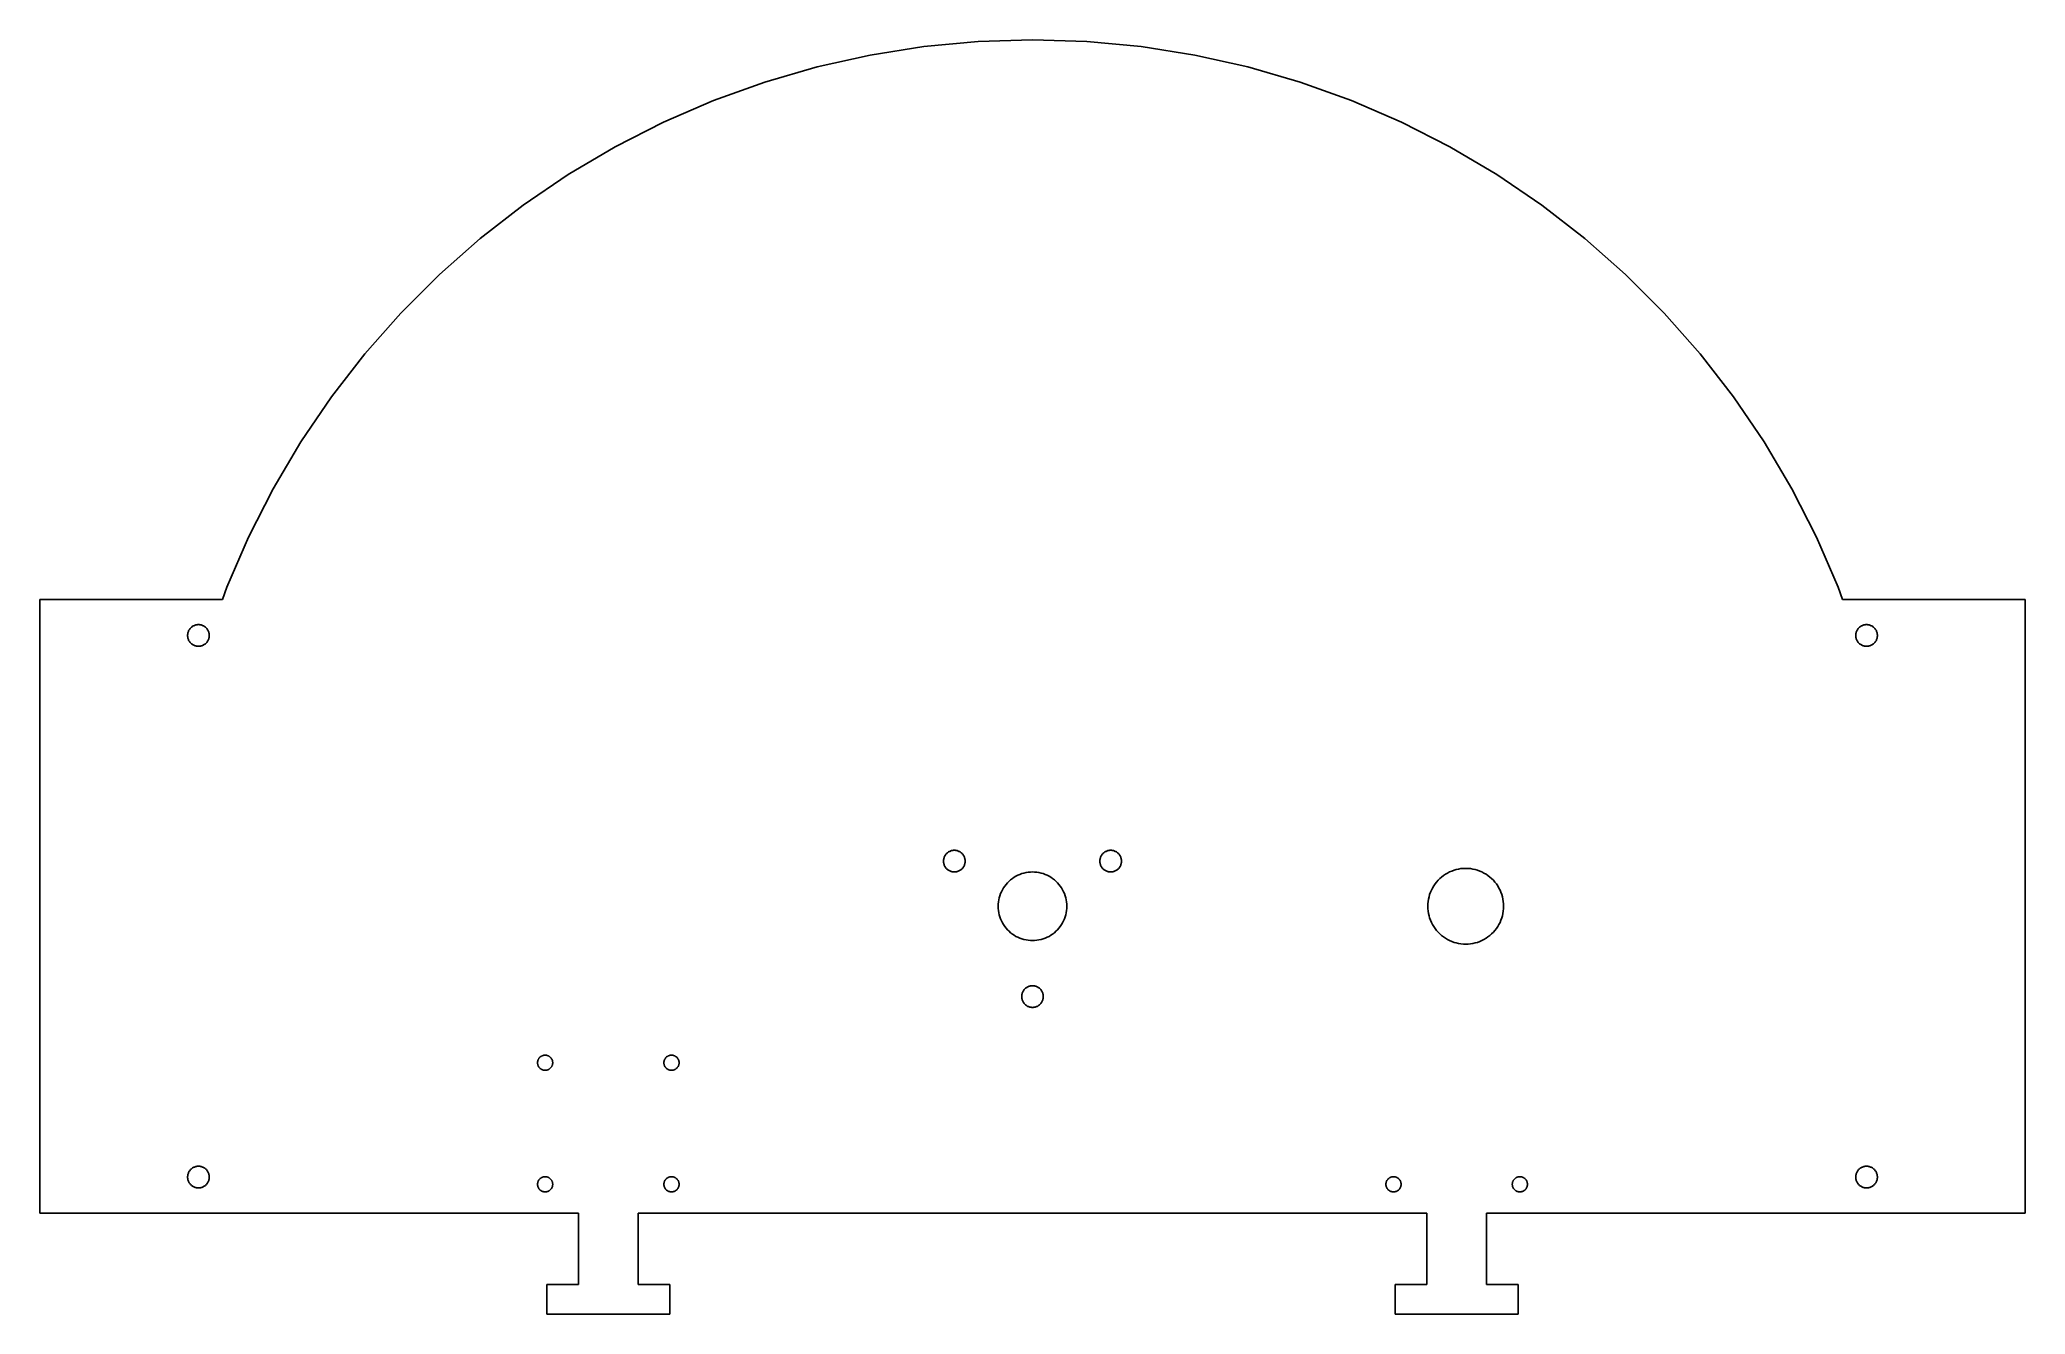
# Model space of a CAD drawing. Header units: metres. Extents: x -275 to 275, y -113 to 240.
import ezdxf

# ---------------------------------------------------------------- set-up
doc = ezdxf.new("R2010")
doc.units = ezdxf.units.M

msp = doc.modelspace()

# ---------------------------------------------------------------- linework, layer by layer
for p, q in [((-30.08, 238.108), (-44.9715, 235.749)), ((-15.0697, 239.526), (-30.08, 238.108)), ((0, 240), (-15.0697, 239.526)), ((15.0697, 239.526), (0, 240)), ((30.08, 238.108), (15.0697, 239.526)), ((44.9715, 235.749), (30.08, 238.108)), ((-59.6856, 232.46), (-74.1641, 228.254)), ((-44.9715, 235.749), (-59.6856, 232.46)), ((59.6856, 232.46), (44.9715, 235.749)), ((74.1641, 228.254), (59.6856, 232.46)), ((-74.1641, 228.254), (-88.3499, 223.146)), ((88.3499, 223.146), (74.1641, 228.254)), ((-88.3499, 223.146), (-102.187, 217.158)), ((102.187, 217.158), (88.3499, 223.146)), ((-102.187, 217.158), (-115.621, 210.314)), ((115.621, 210.314), (102.187, 217.158)), ((-115.621, 210.314), (-128.598, 202.639)), ((128.598, 202.639), (115.621, 210.314)), ((-128.598, 202.639), (-141.068, 194.164)), ((141.068, 194.164), (128.598, 202.639)), ((-141.068, 194.164), (-152.982, 184.923)), ((152.982, 184.923), (141.068, 194.164)), ((-152.982, 184.923), (-164.291, 174.952)), ((164.291, 174.952), (152.982, 184.923)), ((-164.291, 174.952), (-174.952, 164.291)), ((174.952, 164.291), (164.291, 174.952)), ((-174.952, 164.291), (-184.923, 152.982)), ((184.923, 152.982), (174.952, 164.291)), ((-184.923, 152.982), (-194.164, 141.068)), ((194.164, 141.068), (184.923, 152.982)), ((-194.164, 141.068), (-202.639, 128.598)), ((202.639, 128.598), (194.164, 141.068)), ((-202.639, 128.598), (-210.314, 115.621)), ((210.314, 115.621), (202.639, 128.598)), ((-210.314, 115.621), (-217.158, 102.187)), ((217.158, 102.187), (210.314, 115.621)), ((-217.158, 102.187), (-223.146, 88.3499)), ((223.146, 88.3499), (217.158, 102.187)), ((-223.146, 88.3499), (-224.352, 85)), ((224.352, 85), (223.146, 88.3499)), ((-224.352, 85), (-275, 85)), ((-275, 85), (-275, -85)), ((275, 85), (224.352, 85)), ((275, -85), (275, 85)), ((-233.342, 76.9123), (-233.217, 77.0536)), ((-233.217, 77.0536), (-233.084, 77.1869)), ((-233.084, 77.1869), (-232.943, 77.3115)), ((-232.943, 77.3115), (-232.794, 77.427)), ((-232.794, 77.427), (-232.638, 77.533)), ((-232.638, 77.533), (-232.476, 77.6289)), ((-232.476, 77.6289), (-232.308, 77.7145)), ((-232.308, 77.7145), (-232.135, 77.7893)), ((-232.135, 77.7893), (-231.957, 77.8532)), ((-231.957, 77.8532), (-231.776, 77.9057)), ((-231.776, 77.9057), (-231.592, 77.9469)), ((-231.592, 77.9469), (-231.406, 77.9763)), ((-231.406, 77.9763), (-231.219, 77.9941)), ((-231.219, 77.9941), (-231.03, 78)), ((-231.03, 78), (-230.842, 77.9941)), ((-230.842, 77.9941), (-230.654, 77.9763)), ((-230.654, 77.9763), (-230.468, 77.9469)), ((-230.468, 77.9469), (-230.284, 77.9057)), ((-230.284, 77.9057), (-230.103, 77.8532)), ((-230.103, 77.8532), (-229.926, 77.7893)), ((-229.926, 77.7893), (-229.753, 77.7145)), ((-229.753, 77.7145), (-229.585, 77.6289)), ((-229.585, 77.6289), (-229.423, 77.533)), ((-229.423, 77.533), (-229.267, 77.427)), ((-229.267, 77.427), (-229.118, 77.3115)), ((-229.118, 77.3115), (-228.977, 77.1869)), ((-228.977, 77.1869), (-228.843, 77.0536)), ((-228.843, 77.0536), (-228.719, 76.9123)), ((228.719, 76.9123), (228.843, 77.0536)), ((228.843, 77.0536), (228.977, 77.1869)), ((228.977, 77.1869), (229.118, 77.3115)), ((229.118, 77.3115), (229.267, 77.427)), ((229.267, 77.427), (229.423, 77.533)), ((229.423, 77.533), (229.585, 77.6289)), ((229.585, 77.6289), (229.753, 77.7145)), ((229.753, 77.7145), (229.926, 77.7893)), ((229.926, 77.7893), (230.103, 77.8532)), ((230.103, 77.8532), (230.284, 77.9057)), ((230.284, 77.9057), (230.468, 77.9469)), ((230.468, 77.9469), (230.654, 77.9763)), ((230.654, 77.9763), (230.842, 77.9941)), ((230.842, 77.9941), (231.03, 78)), ((231.03, 78), (231.219, 77.9941)), ((231.219, 77.9941), (231.406, 77.9763)), ((231.406, 77.9763), (231.592, 77.9469)), ((231.592, 77.9469), (231.776, 77.9057)), ((231.776, 77.9057), (231.957, 77.8532)), ((231.957, 77.8532), (232.135, 77.7893)), ((232.135, 77.7893), (232.308, 77.7145)), ((232.308, 77.7145), (232.476, 77.6289)), ((232.476, 77.6289), (232.638, 77.533)), ((232.638, 77.533), (232.794, 77.427)), ((232.794, 77.427), (232.943, 77.3115)), ((232.943, 77.3115), (233.084, 77.1869)), ((233.084, 77.1869), (233.217, 77.0536)), ((233.217, 77.0536), (233.342, 76.9123)), ((-234.03, 75), (-234.024, 75.1884)), ((-234.024, 74.8116), (-234.03, 75)), ((-234.024, 75.1884), (-234.007, 75.376)), ((-234.007, 74.624), (-234.024, 74.8116)), ((-234.007, 75.376), (-233.977, 75.5621)), ((-233.977, 74.4379), (-234.007, 74.624)), ((-233.977, 75.5621), (-233.936, 75.7461)), ((-233.936, 74.2539), (-233.977, 74.4379)), ((-233.936, 75.7461), (-233.883, 75.927)), ((-233.883, 74.073), (-233.936, 74.2539)), ((-233.883, 75.927), (-233.82, 76.1044)), ((-233.82, 73.8956), (-233.883, 74.073)), ((-233.82, 76.1044), (-233.745, 76.2773)), ((-233.745, 73.7227), (-233.82, 73.8956)), ((-233.745, 76.2773), (-233.659, 76.4453)), ((-233.659, 73.5547), (-233.745, 73.7227)), ((-233.659, 76.4453), (-233.563, 76.6075)), ((-233.563, 73.3925), (-233.659, 73.5547)), ((-233.563, 76.6075), (-233.457, 76.7634)), ((-233.457, 73.2366), (-233.563, 73.3925)), ((-233.457, 76.7634), (-233.342, 76.9123)), ((-233.342, 73.0877), (-233.457, 73.2366)), ((-233.217, 72.9464), (-233.342, 73.0877)), ((-233.084, 72.8131), (-233.217, 72.9464)), ((-232.943, 72.6885), (-233.084, 72.8131)), ((-232.794, 72.573), (-232.943, 72.6885)), ((-232.638, 72.467), (-232.794, 72.573)), ((-232.476, 72.3711), (-232.638, 72.467)), ((-232.308, 72.2855), (-232.476, 72.3711)), ((-232.135, 72.2107), (-232.308, 72.2855)), ((-231.957, 72.1468), (-232.135, 72.2107)), ((-231.776, 72.0943), (-231.957, 72.1468)), ((-231.592, 72.0531), (-231.776, 72.0943)), ((-231.406, 72.0237), (-231.592, 72.0531)), ((-231.219, 72.0059), (-231.406, 72.0237)), ((-231.03, 72), (-231.219, 72.0059)), ((-230.842, 72.0059), (-231.03, 72)), ((-230.654, 72.0237), (-230.842, 72.0059)), ((-230.468, 72.0531), (-230.654, 72.0237)), ((-230.284, 72.0943), (-230.468, 72.0531)), ((-230.103, 72.1468), (-230.284, 72.0943)), ((-229.926, 72.2107), (-230.103, 72.1468)), ((-229.753, 72.2855), (-229.926, 72.2107)), ((-229.585, 72.3711), (-229.753, 72.2855)), ((-229.423, 72.467), (-229.585, 72.3711)), ((-229.267, 72.573), (-229.423, 72.467)), ((-229.118, 72.6885), (-229.267, 72.573)), ((-228.977, 72.8131), (-229.118, 72.6885)), ((-228.843, 72.9464), (-228.977, 72.8131)), ((-228.719, 73.0877), (-228.843, 72.9464)), ((-228.719, 76.9123), (-228.603, 76.7634)), ((-228.603, 73.2366), (-228.719, 73.0877)), ((-228.603, 76.7634), (-228.497, 76.6075)), ((-228.497, 73.3925), (-228.603, 73.2366)), ((-228.497, 76.6075), (-228.401, 76.4453)), ((-228.401, 73.5547), (-228.497, 73.3925)), ((-228.401, 76.4453), (-228.316, 76.2773)), ((-228.316, 73.7227), (-228.401, 73.5547)), ((-228.316, 76.2773), (-228.241, 76.1044)), ((-228.241, 73.8956), (-228.316, 73.7227)), ((-228.241, 76.1044), (-228.177, 75.927)), ((-228.177, 74.073), (-228.241, 73.8956)), ((-228.177, 75.927), (-228.125, 75.7461)), ((-228.125, 74.2539), (-228.177, 74.073)), ((-228.125, 75.7461), (-228.083, 75.5621)), ((-228.083, 74.4379), (-228.125, 74.2539)), ((-228.083, 75.5621), (-228.054, 75.376)), ((-228.054, 74.624), (-228.083, 74.4379)), ((-228.054, 75.376), (-228.036, 75.1884)), ((-228.036, 74.8116), (-228.054, 74.624)), ((-228.036, 75.1884), (-228.03, 75)), ((-228.03, 75), (-228.036, 74.8116)), ((228.03, 75), (228.036, 75.1884)), ((228.036, 74.8116), (228.03, 75)), ((228.036, 75.1884), (228.054, 75.376)), ((228.054, 74.624), (228.036, 74.8116)), ((228.054, 75.376), (228.083, 75.5621)), ((228.083, 74.4379), (228.054, 74.624)), ((228.083, 75.5621), (228.125, 75.7461)), ((228.125, 74.2539), (228.083, 74.4379)), ((228.125, 75.7461), (228.177, 75.927)), ((228.177, 74.073), (228.125, 74.2539)), ((228.177, 75.927), (228.241, 76.1044)), ((228.241, 73.8956), (228.177, 74.073)), ((228.241, 76.1044), (228.316, 76.2773)), ((228.316, 73.7227), (228.241, 73.8956)), ((228.316, 76.2773), (228.401, 76.4453)), ((228.401, 73.5547), (228.316, 73.7227)), ((228.401, 76.4453), (228.497, 76.6075)), ((228.497, 73.3925), (228.401, 73.5547)), ((228.497, 76.6075), (228.603, 76.7634)), ((228.603, 73.2366), (228.497, 73.3925)), ((228.603, 76.7634), (228.719, 76.9123)), ((228.719, 73.0877), (228.603, 73.2366)), ((228.843, 72.9464), (228.719, 73.0877)), ((228.977, 72.8131), (228.843, 72.9464)), ((229.118, 72.6885), (228.977, 72.8131)), ((229.267, 72.573), (229.118, 72.6885)), ((229.423, 72.467), (229.267, 72.573)), ((229.585, 72.3711), (229.423, 72.467)), ((229.753, 72.2855), (229.585, 72.3711)), ((229.926, 72.2107), (229.753, 72.2855)), ((230.103, 72.1468), (229.926, 72.2107)), ((230.284, 72.0943), (230.103, 72.1468)), ((230.468, 72.0531), (230.284, 72.0943)), ((230.654, 72.0237), (230.468, 72.0531)), ((230.842, 72.0059), (230.654, 72.0237)), ((231.03, 72), (230.842, 72.0059)), ((231.219, 72.0059), (231.03, 72)), ((231.406, 72.0237), (231.219, 72.0059)), ((231.592, 72.0531), (231.406, 72.0237)), ((231.776, 72.0943), (231.592, 72.0531)), ((231.957, 72.1468), (231.776, 72.0943)), ((232.135, 72.2107), (231.957, 72.1468)), ((232.308, 72.2855), (232.135, 72.2107)), ((232.476, 72.3711), (232.308, 72.2855)), ((232.638, 72.467), (232.476, 72.3711)), ((232.794, 72.573), (232.638, 72.467)), ((232.943, 72.6885), (232.794, 72.573)), ((233.084, 72.8131), (232.943, 72.6885)), ((233.217, 72.9464), (233.084, 72.8131)), ((233.342, 73.0877), (233.217, 72.9464)), ((233.342, 76.9123), (233.457, 76.7634)), ((233.457, 73.2366), (233.342, 73.0877)), ((233.457, 76.7634), (233.563, 76.6075)), ((233.563, 73.3925), (233.457, 73.2366)), ((233.563, 76.6075), (233.659, 76.4453)), ((233.659, 73.5547), (233.563, 73.3925)), ((233.659, 76.4453), (233.745, 76.2773)), ((233.745, 73.7227), (233.659, 73.5547)), ((233.745, 76.2773), (233.82, 76.1044)), ((233.82, 73.8956), (233.745, 73.7227)), ((233.82, 76.1044), (233.883, 75.927)), ((233.883, 74.073), (233.82, 73.8956)), ((233.883, 75.927), (233.936, 75.7461)), ((233.936, 74.2539), (233.883, 74.073)), ((233.936, 75.7461), (233.977, 75.5621)), ((233.977, 74.4379), (233.936, 74.2539)), ((233.977, 75.5621), (234.007, 75.376)), ((234.007, 74.624), (233.977, 74.4379)), ((234.007, 75.376), (234.024, 75.1884)), ((234.024, 74.8116), (234.007, 74.624)), ((234.024, 75.1884), (234.03, 75)), ((234.03, 75), (234.024, 74.8116)), ((-24.6506, 12.5), (-24.6447, 12.6884)), ((-24.6447, 12.3116), (-24.6506, 12.5)), ((-24.6447, 12.6884), (-24.627, 12.876)), ((-24.627, 12.124), (-24.6447, 12.3116)), ((-24.627, 12.876), (-24.5975, 13.0621)), ((-24.5975, 11.9379), (-24.627, 12.124)), ((-24.5975, 13.0621), (-24.5564, 13.2461)), ((-24.5564, 11.7539), (-24.5975, 11.9379)), ((-24.5564, 13.2461), (-24.5038, 13.427)), ((-24.5038, 11.5729), (-24.5564, 11.7539)), ((-24.5038, 13.427), (-24.44, 13.6044)), ((-24.44, 11.3956), (-24.5038, 11.5729)), ((-24.44, 13.6044), (-24.3651, 13.7773)), ((-24.3651, 11.2227), (-24.44, 11.3956)), ((-24.3651, 13.7773), (-24.2795, 13.9453)), ((-24.2795, 11.0547), (-24.3651, 11.2227)), ((-24.2795, 13.9453), (-24.1836, 14.1075)), ((-24.1836, 10.8925), (-24.2795, 11.0547)), ((-24.1836, 14.1075), (-24.0777, 14.2634)), ((-24.0777, 14.2634), (-23.9622, 14.4123)), ((-23.9622, 14.4123), (-23.8375, 14.5536)), ((-23.8375, 14.5536), (-23.7043, 14.6869)), ((-23.7043, 14.6869), (-23.5629, 14.8115)), ((-23.5629, 14.8115), (-23.414, 14.927)), ((-23.414, 14.927), (-23.2581, 15.033)), ((-23.2581, 15.033), (-23.0959, 15.1289)), ((-23.0959, 15.1289), (-22.928, 15.2145)), ((-22.928, 15.2145), (-22.755, 15.2893)), ((-22.755, 15.2893), (-22.5777, 15.3532)), ((-22.5777, 15.3532), (-22.3967, 15.4057)), ((-22.3967, 15.4057), (-22.2128, 15.4469)), ((-22.2128, 15.4469), (-22.0266, 15.4763)), ((-22.0266, 15.4763), (-21.839, 15.4941)), ((-21.839, 15.4941), (-21.6506, 15.5)), ((-21.6506, 15.5), (-21.4622, 15.4941)), ((-21.4622, 15.4941), (-21.2746, 15.4763)), ((-21.2746, 15.4763), (-21.0885, 15.4469)), ((-21.0885, 15.4469), (-20.9046, 15.4057)), ((-20.9046, 15.4057), (-20.7236, 15.3532)), ((-20.7236, 15.3532), (-20.5462, 15.2893)), ((-20.5462, 15.2893), (-20.3733, 15.2145)), ((-20.3733, 15.2145), (-20.2054, 15.1289)), ((-20.2054, 15.1289), (-20.0432, 15.033)), ((-20.0432, 15.033), (-19.8873, 14.927)), ((-19.8873, 14.927), (-19.7384, 14.8115)), ((-19.7384, 14.8115), (-19.597, 14.6869)), ((-19.597, 14.6869), (-19.4637, 14.5536)), ((-19.4637, 14.5536), (-19.3391, 14.4123)), ((-19.3391, 14.4123), (-19.2236, 14.2634)), ((-19.2236, 14.2634), (-19.1176, 14.1075)), ((-19.1176, 14.1075), (-19.0217, 13.9453)), ((-19.0217, 11.0547), (-19.1176, 10.8925)), ((-19.0217, 13.9453), (-18.9361, 13.7773)), ((-18.9361, 11.2227), (-19.0217, 11.0547)), ((-18.9361, 13.7773), (-18.8613, 13.6044)), ((-18.8613, 11.3956), (-18.9361, 11.2227)), ((-18.8613, 13.6044), (-18.7975, 13.427)), ((-18.7975, 11.5729), (-18.8613, 11.3956)), ((-18.7975, 13.427), (-18.7449, 13.2461)), ((-18.7449, 11.7539), (-18.7975, 11.5729)), ((-18.7449, 13.2461), (-18.7038, 13.0621)), ((-18.7038, 11.9379), (-18.7449, 11.7539)), ((-18.7038, 13.0621), (-18.6743, 12.876)), ((-18.6743, 12.124), (-18.7038, 11.9379)), ((-18.6743, 12.876), (-18.6566, 12.6884)), ((-18.6566, 12.3116), (-18.6743, 12.124)), ((-18.6566, 12.6884), (-18.6506, 12.5)), ((-18.6506, 12.5), (-18.6566, 12.3116)), ((18.6506, 12.5), (18.6566, 12.6884)), ((18.6566, 12.3116), (18.6506, 12.5)), ((18.6566, 12.6884), (18.6743, 12.876)), ((18.6743, 12.124), (18.6566, 12.3116)), ((18.6743, 12.876), (18.7038, 13.0621)), ((18.7038, 11.9379), (18.6743, 12.124)), ((18.7038, 13.0621), (18.7449, 13.2461)), ((18.7449, 11.7539), (18.7038, 11.9379)), ((18.7449, 13.2461), (18.7975, 13.427)), ((18.7975, 11.5729), (18.7449, 11.7539)), ((18.7975, 13.427), (18.8613, 13.6044)), ((18.8613, 11.3956), (18.7975, 11.5729)), ((18.8613, 13.6044), (18.9361, 13.7773)), ((18.9361, 11.2227), (18.8613, 11.3956)), ((18.9361, 13.7773), (19.0217, 13.9453)), ((19.0217, 11.0547), (18.9361, 11.2227)), ((19.0217, 13.9453), (19.1176, 14.1075)), ((19.1176, 10.8925), (19.0217, 11.0547)), ((19.1176, 14.1075), (19.2236, 14.2634)), ((19.2236, 14.2634), (19.3391, 14.4123)), ((19.3391, 14.4123), (19.4637, 14.5536)), ((19.4637, 14.5536), (19.597, 14.6869)), ((19.597, 14.6869), (19.7384, 14.8115)), ((19.7384, 14.8115), (19.8873, 14.927)), ((19.8873, 14.927), (20.0432, 15.033)), ((20.0432, 15.033), (20.2054, 15.1289)), ((20.2054, 15.1289), (20.3733, 15.2145)), ((20.3733, 15.2145), (20.5462, 15.2893)), ((20.5462, 15.2893), (20.7236, 15.3532)), ((20.7236, 15.3532), (20.9046, 15.4057)), ((20.9046, 15.4057), (21.0885, 15.4469)), ((21.0885, 15.4469), (21.2746, 15.4763)), ((21.2746, 15.4763), (21.4622, 15.4941)), ((21.4622, 15.4941), (21.6506, 15.5)), ((21.6506, 15.5), (21.839, 15.4941)), ((21.839, 15.4941), (22.0266, 15.4763)), ((22.0266, 15.4763), (22.2128, 15.4469)), ((22.2128, 15.4469), (22.3967, 15.4057)), ((22.3967, 15.4057), (22.5777, 15.3532)), ((22.5777, 15.3532), (22.755, 15.2893)), ((22.755, 15.2893), (22.928, 15.2145)), ((22.928, 15.2145), (23.0959, 15.1289)), ((23.0959, 15.1289), (23.2581, 15.033)), ((23.2581, 15.033), (23.414, 14.927)), ((23.414, 14.927), (23.5629, 14.8115)), ((23.5629, 14.8115), (23.7043, 14.6869)), ((23.7043, 14.6869), (23.8375, 14.5536)), ((23.8375, 14.5536), (23.9622, 14.4123)), ((23.9622, 14.4123), (24.0777, 14.2634)), ((24.0777, 14.2634), (24.1836, 14.1075)), ((24.1836, 14.1075), (24.2795, 13.9453)), ((24.2795, 11.0547), (24.1836, 10.8925)), ((24.2795, 13.9453), (24.3651, 13.7773)), ((24.3651, 11.2227), (24.2795, 11.0547)), ((24.3651, 13.7773), (24.44, 13.6044)), ((24.44, 11.3956), (24.3651, 11.2227)), ((24.44, 13.6044), (24.5038, 13.427)), ((24.5038, 11.5729), (24.44, 11.3956)), ((24.5038, 13.427), (24.5564, 13.2461)), ((24.5564, 11.7539), (24.5038, 11.5729)), ((24.5564, 13.2461), (24.5975, 13.0621)), ((24.5975, 11.9379), (24.5564, 11.7539)), ((24.5975, 13.0621), (24.627, 12.876)), ((24.627, 12.124), (24.5975, 11.9379)), ((24.627, 12.876), (24.6447, 12.6884)), ((24.6447, 12.3116), (24.627, 12.124)), ((24.6447, 12.6884), (24.6506, 12.5)), ((24.6506, 12.5), (24.6447, 12.3116)), ((-24.0777, 10.7366), (-24.1836, 10.8925)), ((-23.9622, 10.5877), (-24.0777, 10.7366)), ((-23.8375, 10.4464), (-23.9622, 10.5877)), ((-23.7043, 10.3131), (-23.8375, 10.4464)), ((-23.5629, 10.1884), (-23.7043, 10.3131)), ((-23.414, 10.0729), (-23.5629, 10.1884)), ((-23.2581, 9.96701), (-23.414, 10.0729)), ((-23.0959, 9.87108), (-23.2581, 9.96701)), ((-22.928, 9.78551), (-23.0959, 9.87108)), ((-22.755, 9.71066), (-22.928, 9.78551)), ((-22.5777, 9.64682), (-22.755, 9.71066)), ((-22.3967, 9.59424), (-22.5777, 9.64682)), ((-22.2128, 9.55313), (-22.3967, 9.59424)), ((-22.0266, 9.52365), (-22.2128, 9.55313)), ((-21.839, 9.50591), (-22.0266, 9.52365)), ((-21.6506, 9.5), (-21.839, 9.50591)), ((-21.4622, 9.50591), (-21.6506, 9.5)), ((-21.2746, 9.52365), (-21.4622, 9.50591)), ((-21.0885, 9.55313), (-21.2746, 9.52365)), ((-20.9046, 9.59424), (-21.0885, 9.55313)), ((-20.7236, 9.64682), (-20.9046, 9.59424)), ((-20.5462, 9.71066), (-20.7236, 9.64682)), ((-20.3733, 9.78551), (-20.5462, 9.71066)), ((-20.2054, 9.87108), (-20.3733, 9.78551)), ((-20.0432, 9.96701), (-20.2054, 9.87108)), ((-19.8873, 10.0729), (-20.0432, 9.96701)), ((-19.7384, 10.1884), (-19.8873, 10.0729)), ((-19.597, 10.3131), (-19.7384, 10.1884)), ((-19.4637, 10.4464), (-19.597, 10.3131)), ((-19.3391, 10.5877), (-19.4637, 10.4464)), ((-19.2236, 10.7366), (-19.3391, 10.5877)), ((-19.1176, 10.8925), (-19.2236, 10.7366)), ((-8.0211, 5.09035), (-7.68565, 5.58395)), ((-7.68565, 5.58395), (-7.31987, 6.05553)), ((-7.31987, 6.05553), (-6.9252, 6.50319)), ((-6.9252, 6.50319), (-6.50319, 6.9252)), ((-6.50319, 6.9252), (-6.05553, 7.31987)), ((-6.05553, 7.31987), (-5.58395, 7.68565)), ((-5.58395, 7.68565), (-5.09035, 8.0211)), ((-5.09035, 8.0211), (-4.57664, 8.32491)), ((-4.57664, 8.32491), (-4.04489, 8.59586)), ((-4.04489, 8.59586), (-3.49718, 8.83287)), ((-3.49718, 8.83287), (-2.93565, 9.03503)), ((-2.93565, 9.03503), (-2.36255, 9.20154)), ((-2.36255, 9.20154), (-1.78012, 9.33173)), ((-1.78012, 9.33173), (-1.19066, 9.42508)), ((-1.19066, 9.42508), (-0.5965, 9.48125)), ((-0.5965, 9.48125), (0, 9.5)), ((0, 9.5), (0.5965, 9.48125)), ((0.5965, 9.48125), (1.19066, 9.42508)), ((1.19066, 9.42508), (1.78012, 9.33173)), ((1.78012, 9.33173), (2.36255, 9.20154)), ((2.36255, 9.20154), (2.93565, 9.03503)), ((2.93565, 9.03503), (3.49718, 8.83287)), ((3.49718, 8.83287), (4.04489, 8.59586)), ((4.04489, 8.59586), (4.57664, 8.32491)), ((4.57664, 8.32491), (5.09035, 8.0211)), ((5.09035, 8.0211), (5.58395, 7.68565)), ((5.58395, 7.68565), (6.05553, 7.31987)), ((6.05553, 7.31987), (6.50319, 6.9252)), ((6.50319, 6.9252), (6.9252, 6.50319)), ((6.9252, 6.50319), (7.31987, 6.05553)), ((7.31987, 6.05553), (7.68565, 5.58395)), ((7.68565, 5.58395), (8.0211, 5.09035)), ((19.2236, 10.7366), (19.1176, 10.8925)), ((19.3391, 10.5877), (19.2236, 10.7366)), ((19.4637, 10.4464), (19.3391, 10.5877)), ((19.597, 10.3131), (19.4637, 10.4464)), ((19.7384, 10.1884), (19.597, 10.3131)), ((19.8873, 10.0729), (19.7384, 10.1884)), ((20.0432, 9.96701), (19.8873, 10.0729)), ((20.2054, 9.87108), (20.0432, 9.96701)), ((20.3733, 9.78551), (20.2054, 9.87108)), ((20.5462, 9.71066), (20.3733, 9.78551)), ((20.7236, 9.64682), (20.5462, 9.71066)), ((20.9046, 9.59424), (20.7236, 9.64682)), ((21.0885, 9.55313), (20.9046, 9.59424)), ((21.2746, 9.52365), (21.0885, 9.55313)), ((21.4622, 9.50591), (21.2746, 9.52365)), ((21.6506, 9.5), (21.4622, 9.50591)), ((21.839, 9.50591), (21.6506, 9.5)), ((22.0266, 9.52365), (21.839, 9.50591)), ((22.2128, 9.55313), (22.0266, 9.52365)), ((22.3967, 9.59424), (22.2128, 9.55313)), ((22.5777, 9.64682), (22.3967, 9.59424)), ((22.755, 9.71066), (22.5777, 9.64682)), ((22.928, 9.78551), (22.755, 9.71066)), ((23.0959, 9.87108), (22.928, 9.78551)), ((23.2581, 9.96701), (23.0959, 9.87108)), ((23.414, 10.0729), (23.2581, 9.96701)), ((23.5629, 10.1884), (23.414, 10.0729)), ((23.7043, 10.3131), (23.5629, 10.1884)), ((23.8375, 10.4464), (23.7043, 10.3131)), ((23.9622, 10.5877), (23.8375, 10.4464)), ((24.0777, 10.7366), (23.9622, 10.5877)), ((24.1836, 10.8925), (24.0777, 10.7366)), ((110.799, 5.05841), (111.135, 5.62617)), ((111.135, 5.62617), (111.505, 6.17174)), ((111.505, 6.17174), (111.91, 6.69295)), ((111.91, 6.69295), (112.346, 7.18774)), ((112.346, 7.18774), (112.812, 7.65416)), ((112.812, 7.65416), (113.307, 8.09038)), ((113.307, 8.09038), (113.828, 8.49467)), ((113.828, 8.49467), (114.374, 8.86543)), ((114.374, 8.86543), (114.942, 9.20122)), ((114.942, 9.20122), (115.529, 9.50067)), ((115.529, 9.50067), (116.135, 9.76265)), ((116.135, 9.76265), (116.755, 9.98608)), ((116.755, 9.98608), (117.389, 10.1701)), ((117.389, 10.1701), (118.032, 10.314)), ((118.032, 10.314), (118.684, 10.4172)), ((118.684, 10.4172), (119.341, 10.4793)), ((119.341, 10.4793), (120, 10.5)), ((120, 10.5), (120.659, 10.4793)), ((120.659, 10.4793), (121.316, 10.4172)), ((121.316, 10.4172), (121.967, 10.314)), ((121.967, 10.314), (122.611, 10.1701)), ((122.611, 10.1701), (123.245, 9.98608)), ((123.245, 9.98608), (123.865, 9.76265)), ((123.865, 9.76265), (124.471, 9.50067)), ((124.471, 9.50067), (125.058, 9.20122)), ((125.058, 9.20122), (125.626, 8.86543)), ((125.626, 8.86543), (126.172, 8.49467)), ((126.172, 8.49467), (126.693, 8.09038)), ((126.693, 8.09038), (127.188, 7.65416)), ((127.188, 7.65416), (127.654, 7.18774)), ((127.654, 7.18774), (128.09, 6.69295)), ((128.09, 6.69295), (128.495, 6.17174)), ((128.495, 6.17174), (128.865, 5.62617)), ((128.865, 5.62617), (129.201, 5.05841)), ((-9.5, 0), (-9.48125, 0.5965)), ((-9.48125, -0.5965), (-9.5, 0)), ((-9.48125, 0.5965), (-9.42508, 1.19066)), ((-9.42508, 1.19066), (-9.33173, 1.78012)), ((-9.33173, 1.78012), (-9.20154, 2.36255)), ((-9.20154, 2.36255), (-9.03503, 2.93565)), ((-9.03503, 2.93565), (-8.83287, 3.49718)), ((-8.83287, 3.49718), (-8.59586, 4.04489)), ((-8.59586, 4.04489), (-8.32491, 4.57664)), ((-8.32491, 4.57664), (-8.0211, 5.09035)), ((8.0211, 5.09035), (8.32491, 4.57664)), ((8.32491, 4.57664), (8.59586, 4.04489)), ((8.59586, 4.04489), (8.83287, 3.49718)), ((8.83287, 3.49718), (9.03503, 2.93565)), ((9.03503, 2.93565), (9.20154, 2.36255)), ((9.20154, 2.36255), (9.33173, 1.78012)), ((9.33173, 1.78012), (9.42508, 1.19066)), ((9.42508, 1.19066), (9.48125, 0.5965)), ((9.48125, 0.5965), (9.5, 0)), ((9.5, 0), (9.48125, -0.5965)), ((109.5, 0), (109.521, 0.65929)), ((109.521, -0.65929), (109.5, 0)), ((109.521, 0.65929), (109.583, 1.31599)), ((109.583, 1.31599), (109.686, 1.9675)), ((109.686, 1.9675), (109.83, 2.61124)), ((109.83, 2.61124), (110.014, 3.24467)), ((110.014, 3.24467), (110.237, 3.8653)), ((110.237, 3.8653), (110.499, 4.47067)), ((110.499, 4.47067), (110.799, 5.05841)), ((129.201, 5.05841), (129.501, 4.47067)), ((129.501, 4.47067), (129.763, 3.8653)), ((129.763, 3.8653), (129.986, 3.24467)), ((129.986, 3.24467), (130.17, 2.61124)), ((130.17, 2.61124), (130.314, 1.9675)), ((130.314, 1.9675), (130.417, 1.31599)), ((130.417, 1.31599), (130.479, 0.65929)), ((130.479, 0.65929), (130.5, 0)), ((130.5, 0), (130.479, -0.65929)), ((-9.42508, -1.19066), (-9.48125, -0.5965)), ((-9.33173, -1.78012), (-9.42508, -1.19066)), ((-9.20154, -2.36255), (-9.33173, -1.78012)), ((-9.03503, -2.93565), (-9.20154, -2.36255)), ((-8.83287, -3.49718), (-9.03503, -2.93565)), ((-8.59586, -4.04489), (-8.83287, -3.49718)), ((-8.32491, -4.57664), (-8.59586, -4.04489)), ((-8.0211, -5.09035), (-8.32491, -4.57664)), ((-7.68565, -5.58395), (-8.0211, -5.09035)), ((8.0211, -5.09035), (7.68565, -5.58395)), ((8.32491, -4.57664), (8.0211, -5.09035)), ((8.59586, -4.04489), (8.32491, -4.57664)), ((8.83287, -3.49718), (8.59586, -4.04489)), ((9.03503, -2.93565), (8.83287, -3.49718)), ((9.20154, -2.36255), (9.03503, -2.93565)), ((9.33173, -1.78012), (9.20154, -2.36255)), ((9.42508, -1.19066), (9.33173, -1.78012)), ((9.48125, -0.5965), (9.42508, -1.19066)), ((109.583, -1.31599), (109.521, -0.65929)), ((109.686, -1.9675), (109.583, -1.31599)), ((109.83, -2.61124), (109.686, -1.9675)), ((110.014, -3.24467), (109.83, -2.61124)), ((110.237, -3.8653), (110.014, -3.24467)), ((110.499, -4.47067), (110.237, -3.8653)), ((110.799, -5.05841), (110.499, -4.47067)), ((111.135, -5.62617), (110.799, -5.05841)), ((129.201, -5.05841), (128.865, -5.62617)), ((129.501, -4.47067), (129.201, -5.05841)), ((129.763, -3.8653), (129.501, -4.47067)), ((129.986, -3.24467), (129.763, -3.8653)), ((130.17, -2.61124), (129.986, -3.24467)), ((130.314, -1.9675), (130.17, -2.61124)), ((130.417, -1.31599), (130.314, -1.9675)), ((130.479, -0.65929), (130.417, -1.31599)), ((-7.31987, -6.05553), (-7.68565, -5.58395)), ((-6.9252, -6.50319), (-7.31987, -6.05553)), ((-6.50319, -6.9252), (-6.9252, -6.50319)), ((-6.05553, -7.31987), (-6.50319, -6.9252)), ((-5.58395, -7.68565), (-6.05553, -7.31987)), ((-5.09035, -8.0211), (-5.58395, -7.68565)), ((-4.57664, -8.32491), (-5.09035, -8.0211)), ((-4.04489, -8.59586), (-4.57664, -8.32491)), ((-3.49718, -8.83287), (-4.04489, -8.59586)), ((-2.93565, -9.03503), (-3.49718, -8.83287)), ((-2.36255, -9.20154), (-2.93565, -9.03503)), ((-1.78012, -9.33173), (-2.36255, -9.20154)), ((-1.19066, -9.42508), (-1.78012, -9.33173)), ((-0.5965, -9.48125), (-1.19066, -9.42508)), ((0, -9.5), (-0.5965, -9.48125)), ((0.5965, -9.48125), (0, -9.5)), ((1.19066, -9.42508), (0.5965, -9.48125)), ((1.78012, -9.33173), (1.19066, -9.42508)), ((2.36255, -9.20154), (1.78012, -9.33173)), ((2.93565, -9.03503), (2.36255, -9.20154)), ((3.49718, -8.83287), (2.93565, -9.03503)), ((4.04489, -8.59586), (3.49718, -8.83287)), ((4.57664, -8.32491), (4.04489, -8.59586)), ((5.09035, -8.0211), (4.57664, -8.32491)), ((5.58395, -7.68565), (5.09035, -8.0211)), ((6.05553, -7.31987), (5.58395, -7.68565)), ((6.50319, -6.9252), (6.05553, -7.31987)), ((6.9252, -6.50319), (6.50319, -6.9252)), ((7.31987, -6.05553), (6.9252, -6.50319)), ((7.68565, -5.58395), (7.31987, -6.05553)), ((111.505, -6.17174), (111.135, -5.62617)), ((111.91, -6.69295), (111.505, -6.17174)), ((112.346, -7.18774), (111.91, -6.69295)), ((112.812, -7.65416), (112.346, -7.18774)), ((113.307, -8.09038), (112.812, -7.65416)), ((113.828, -8.49467), (113.307, -8.09038)), ((114.374, -8.86543), (113.828, -8.49467)), ((114.942, -9.20122), (114.374, -8.86543)), ((115.529, -9.50067), (114.942, -9.20122)), ((116.135, -9.76265), (115.529, -9.50067)), ((116.755, -9.98608), (116.135, -9.76265)), ((117.389, -10.1701), (116.755, -9.98608)), ((118.032, -10.314), (117.389, -10.1701)), ((118.684, -10.4172), (118.032, -10.314)), ((119.341, -10.4793), (118.684, -10.4172)), ((120, -10.5), (119.341, -10.4793)), ((120.659, -10.4793), (120, -10.5)), ((121.316, -10.4172), (120.659, -10.4793)), ((121.967, -10.314), (121.316, -10.4172)), ((122.611, -10.1701), (121.967, -10.314)), ((123.245, -9.98608), (122.611, -10.1701)), ((123.865, -9.76265), (123.245, -9.98608)), ((124.471, -9.50067), (123.865, -9.76265)), ((125.058, -9.20122), (124.471, -9.50067)), ((125.626, -8.86543), (125.058, -9.20122)), ((126.172, -8.49467), (125.626, -8.86543)), ((126.693, -8.09038), (126.172, -8.49467)), ((127.188, -7.65416), (126.693, -8.09038)), ((127.654, -7.18774), (127.188, -7.65416)), ((128.09, -6.69295), (127.654, -7.18774)), ((128.495, -6.17174), (128.09, -6.69295)), ((128.865, -5.62617), (128.495, -6.17174)), ((-0.18837, -22.0059), (0, -22)), ((0, -22), (0.18837, -22.0059)), ((-3, -25), (-2.99408, -24.8116)), ((-2.99408, -25.1884), (-3, -25)), ((-2.99408, -24.8116), (-2.97633, -24.624)), ((-2.97633, -25.376), (-2.99408, -25.1884)), ((-2.97633, -24.624), (-2.94685, -24.4379)), ((-2.94685, -25.5621), (-2.97633, -25.376)), ((-2.94685, -24.4379), (-2.90575, -24.2539)), ((-2.90575, -25.7461), (-2.94685, -25.5621)), ((-2.90575, -24.2539), (-2.85316, -24.0729)), ((-2.85316, -25.927), (-2.90575, -25.7461)), ((-2.85316, -24.0729), (-2.78932, -23.8956)), ((-2.78932, -26.1044), (-2.85316, -25.927)), ((-2.78932, -23.8956), (-2.71448, -23.7227)), ((-2.71448, -26.2773), (-2.78932, -26.1044)), ((-2.71448, -23.7227), (-2.62891, -23.5547)), ((-2.62891, -26.4453), (-2.71448, -26.2773)), ((-2.62891, -23.5547), (-2.53297, -23.3925)), ((-2.53297, -26.6075), (-2.62891, -26.4453)), ((-2.53297, -23.3925), (-2.42705, -23.2366)), ((-2.42705, -26.7634), (-2.53297, -26.6075)), ((-2.42705, -23.2366), (-2.31154, -23.0877)), ((-2.31154, -26.9123), (-2.42705, -26.7634)), ((-2.31154, -23.0877), (-2.1869, -22.9464)), ((-2.1869, -27.0536), (-2.31154, -26.9123)), ((-2.1869, -22.9464), (-2.05363, -22.8131)), ((-2.05363, -27.1869), (-2.1869, -27.0536)), ((-2.05363, -22.8131), (-1.91226, -22.6884)), ((-1.91226, -27.3115), (-2.05363, -27.1869)), ((-1.91226, -22.6884), (-1.76335, -22.5729)), ((-1.76335, -27.427), (-1.91226, -27.3115)), ((-1.76335, -22.5729), (-1.60747, -22.467)), ((-1.60747, -27.533), (-1.76335, -27.427)), ((-1.60747, -22.467), (-1.44525, -22.3711)), ((-1.44525, -22.3711), (-1.27733, -22.2855)), ((-1.27733, -22.2855), (-1.10437, -22.2107)), ((-1.10437, -22.2107), (-0.92705, -22.1468)), ((-0.92705, -22.1468), (-0.74606, -22.0942)), ((-0.74606, -22.0942), (-0.56213, -22.0531)), ((-0.56213, -22.0531), (-0.37599, -22.0237)), ((-0.37599, -22.0237), (-0.18837, -22.0059)), ((0.18837, -22.0059), (0.37599, -22.0237)), ((0.37599, -22.0237), (0.56213, -22.0531)), ((0.56213, -22.0531), (0.74606, -22.0942)), ((0.74606, -22.0942), (0.92705, -22.1468)), ((0.92705, -22.1468), (1.10437, -22.2107)), ((1.10437, -22.2107), (1.27733, -22.2855)), ((1.27733, -22.2855), (1.44525, -22.3711)), ((1.44525, -22.3711), (1.60747, -22.467)), ((1.60747, -22.467), (1.76335, -22.5729)), ((1.76335, -27.427), (1.60747, -27.533)), ((1.76335, -22.5729), (1.91226, -22.6884)), ((1.91226, -27.3115), (1.76335, -27.427)), ((1.91226, -22.6884), (2.05363, -22.8131)), ((2.05363, -27.1869), (1.91226, -27.3115)), ((2.05363, -22.8131), (2.1869, -22.9464)), ((2.1869, -27.0536), (2.05363, -27.1869)), ((2.1869, -22.9464), (2.31154, -23.0877)), ((2.31154, -26.9123), (2.1869, -27.0536)), ((2.31154, -23.0877), (2.42705, -23.2366)), ((2.42705, -26.7634), (2.31154, -26.9123)), ((2.42705, -23.2366), (2.53297, -23.3925)), ((2.53297, -26.6075), (2.42705, -26.7634)), ((2.53297, -23.3925), (2.62891, -23.5547)), ((2.62891, -26.4453), (2.53297, -26.6075)), ((2.62891, -23.5547), (2.71448, -23.7227)), ((2.71448, -26.2773), (2.62891, -26.4453)), ((2.71448, -23.7227), (2.78932, -23.8956)), ((2.78932, -26.1044), (2.71448, -26.2773)), ((2.78932, -23.8956), (2.85316, -24.0729)), ((2.85316, -25.927), (2.78932, -26.1044)), ((2.85316, -24.0729), (2.90575, -24.2539)), ((2.90575, -25.7461), (2.85316, -25.927)), ((2.90575, -24.2539), (2.94685, -24.4379)), ((2.94685, -25.5621), (2.90575, -25.7461)), ((2.94685, -24.4379), (2.97633, -24.624)), ((2.97633, -25.376), (2.94685, -25.5621)), ((2.97633, -24.624), (2.99408, -24.8116)), ((2.99408, -25.1884), (2.97633, -25.376)), ((2.99408, -24.8116), (3, -25)), ((3, -25), (2.99408, -25.1884)), ((-1.44525, -27.6289), (-1.60747, -27.533)), ((-1.27733, -27.7145), (-1.44525, -27.6289)), ((-1.10437, -27.7893), (-1.27733, -27.7145)), ((-0.92705, -27.8532), (-1.10437, -27.7893)), ((-0.74606, -27.9057), (-0.92705, -27.8532)), ((-0.56213, -27.9469), (-0.74606, -27.9057)), ((-0.37599, -27.9763), (-0.56213, -27.9469)), ((-0.18837, -27.9941), (-0.37599, -27.9763)), ((0, -28), (-0.18837, -27.9941)), ((0.18837, -27.9941), (0, -28)), ((0.37599, -27.9763), (0.18837, -27.9941)), ((0.56213, -27.9469), (0.37599, -27.9763)), ((0.74606, -27.9057), (0.56213, -27.9469)), ((0.92705, -27.8532), (0.74606, -27.9057)), ((1.10437, -27.7893), (0.92705, -27.8532)), ((1.27733, -27.7145), (1.10437, -27.7893)), ((1.44525, -27.6289), (1.27733, -27.7145)), ((1.60747, -27.533), (1.44525, -27.6289)), ((-137.1, -43.3333), (-137.096, -43.2015)), ((-137.096, -43.4652), (-137.1, -43.3333)), ((-137.096, -43.2015), (-137.083, -43.0701)), ((-137.083, -43.5965), (-137.096, -43.4652)), ((-137.083, -43.0701), (-137.063, -42.9398)), ((-137.063, -43.7268), (-137.083, -43.5965)), ((-137.063, -42.9398), (-137.034, -42.8111)), ((-137.034, -43.8556), (-137.063, -43.7268)), ((-137.034, -42.8111), (-136.997, -42.6844)), ((-136.997, -43.9823), (-137.034, -43.8556)), ((-136.997, -42.6844), (-136.953, -42.5603)), ((-136.953, -44.1064), (-136.997, -43.9823)), ((-136.953, -42.5603), (-136.9, -42.4392)), ((-136.9, -42.4392), (-136.84, -42.3216)), ((-136.84, -42.3216), (-136.773, -42.2081)), ((-136.773, -42.2081), (-136.699, -42.099)), ((-136.699, -42.099), (-136.618, -41.9947)), ((-136.618, -41.9947), (-136.531, -41.8958)), ((-136.531, -41.8958), (-136.438, -41.8025)), ((-136.438, -41.8025), (-136.339, -41.7153)), ((-136.339, -41.7153), (-136.234, -41.6344)), ((-136.234, -41.6344), (-136.125, -41.5602)), ((-136.125, -41.5602), (-136.012, -41.4931)), ((-136.012, -41.4931), (-135.894, -41.4332)), ((-135.894, -41.4332), (-135.773, -41.3808)), ((-135.773, -41.3808), (-135.649, -41.3361)), ((-135.649, -41.3361), (-135.522, -41.2993)), ((-135.522, -41.2993), (-135.393, -41.2705)), ((-135.393, -41.2705), (-135.263, -41.2499)), ((-135.263, -41.2499), (-135.132, -41.2375)), ((-135.132, -41.2375), (-135, -41.2333)), ((-135, -41.2333), (-134.868, -41.2375)), ((-134.868, -41.2375), (-134.737, -41.2499)), ((-134.737, -41.2499), (-134.607, -41.2705)), ((-134.607, -41.2705), (-134.478, -41.2993)), ((-134.478, -41.2993), (-134.351, -41.3361)), ((-134.351, -41.3361), (-134.227, -41.3808)), ((-134.227, -41.3808), (-134.106, -41.4332)), ((-134.106, -41.4332), (-133.988, -41.4931)), ((-133.988, -41.4931), (-133.875, -41.5602)), ((-133.875, -41.5602), (-133.766, -41.6344)), ((-133.766, -41.6344), (-133.661, -41.7153)), ((-133.661, -41.7153), (-133.562, -41.8025)), ((-133.562, -41.8025), (-133.469, -41.8958)), ((-133.469, -41.8958), (-133.382, -41.9947)), ((-133.382, -41.9947), (-133.301, -42.099)), ((-133.301, -42.099), (-133.227, -42.2081)), ((-133.227, -42.2081), (-133.16, -42.3216)), ((-133.16, -42.3216), (-133.1, -42.4392)), ((-133.1, -42.4392), (-133.047, -42.5603)), ((-133.047, -42.5603), (-133.003, -42.6844)), ((-133.003, -43.9823), (-133.047, -44.1064)), ((-133.003, -42.6844), (-132.966, -42.8111)), ((-132.966, -43.8556), (-133.003, -43.9823)), ((-132.966, -42.8111), (-132.937, -42.9398)), ((-132.937, -43.7268), (-132.966, -43.8556)), ((-132.937, -42.9398), (-132.917, -43.0701)), ((-132.917, -43.5965), (-132.937, -43.7268)), ((-132.917, -43.0701), (-132.904, -43.2015)), ((-132.904, -43.4652), (-132.917, -43.5965)), ((-132.904, -43.2015), (-132.9, -43.3333)), ((-132.9, -43.3333), (-132.904, -43.4652)), ((-102.1, -43.3333), (-102.096, -43.2015)), ((-102.096, -43.4652), (-102.1, -43.3333)), ((-102.096, -43.2015), (-102.083, -43.0701)), ((-102.083, -43.5965), (-102.096, -43.4652)), ((-102.083, -43.0701), (-102.063, -42.9398)), ((-102.063, -43.7268), (-102.083, -43.5965)), ((-102.063, -42.9398), (-102.034, -42.8111)), ((-102.034, -43.8556), (-102.063, -43.7268)), ((-102.034, -42.8111), (-101.997, -42.6844)), ((-101.997, -43.9823), (-102.034, -43.8556)), ((-101.997, -42.6844), (-101.953, -42.5603)), ((-101.953, -44.1064), (-101.997, -43.9823)), ((-101.953, -42.5603), (-101.9, -42.4392)), ((-101.9, -42.4392), (-101.84, -42.3216)), ((-101.84, -42.3216), (-101.773, -42.2081)), ((-101.773, -42.2081), (-101.699, -42.099)), ((-101.699, -42.099), (-101.618, -41.9947)), ((-101.618, -41.9947), (-101.531, -41.8958)), ((-101.531, -41.8958), (-101.438, -41.8025)), ((-101.438, -41.8025), (-101.339, -41.7153)), ((-101.339, -41.7153), (-101.234, -41.6344)), ((-101.234, -41.6344), (-101.125, -41.5602)), ((-101.125, -41.5602), (-101.012, -41.4931)), ((-101.012, -41.4931), (-100.894, -41.4332)), ((-100.894, -41.4332), (-100.773, -41.3808)), ((-100.773, -41.3808), (-100.649, -41.3361)), ((-100.649, -41.3361), (-100.522, -41.2993)), ((-100.522, -41.2993), (-100.393, -41.2705)), ((-100.393, -41.2705), (-100.263, -41.2499)), ((-100.263, -41.2499), (-100.132, -41.2375)), ((-100.132, -41.2375), (-100, -41.2333)), ((-100, -41.2333), (-99.8681, -41.2375)), ((-99.8681, -41.2375), (-99.7368, -41.2499)), ((-99.7368, -41.2499), (-99.6065, -41.2705)), ((-99.6065, -41.2705), (-99.4778, -41.2993)), ((-99.4778, -41.2993), (-99.3511, -41.3361)), ((-99.3511, -41.3361), (-99.2269, -41.3808)), ((-99.2269, -41.3808), (-99.1059, -41.4332)), ((-99.1059, -41.4332), (-98.9883, -41.4931)), ((-98.9883, -41.4931), (-98.8748, -41.5602)), ((-98.8748, -41.5602), (-98.7656, -41.6344)), ((-98.7656, -41.6344), (-98.6614, -41.7153)), ((-98.6614, -41.7153), (-98.5625, -41.8025)), ((-98.5625, -41.8025), (-98.4692, -41.8958)), ((-98.4692, -41.8958), (-98.3819, -41.9947)), ((-98.3819, -41.9947), (-98.3011, -42.099)), ((-98.3011, -42.099), (-98.2269, -42.2081)), ((-98.2269, -42.2081), (-98.1598, -42.3216)), ((-98.1598, -42.3216), (-98.0999, -42.4392)), ((-98.0999, -42.4392), (-98.0475, -42.5603)), ((-98.0475, -42.5603), (-98.0028, -42.6844)), ((-98.0028, -43.9823), (-98.0475, -44.1064)), ((-98.0028, -42.6844), (-97.966, -42.8111)), ((-97.966, -43.8556), (-98.0028, -43.9823)), ((-97.966, -42.8111), (-97.9372, -42.9398)), ((-97.9372, -43.7268), (-97.966, -43.8556)), ((-97.9372, -42.9398), (-97.9165, -43.0701)), ((-97.9165, -43.5965), (-97.9372, -43.7268)), ((-97.9165, -43.0701), (-97.9041, -43.2015)), ((-97.9041, -43.4652), (-97.9165, -43.5965)), ((-97.9041, -43.2015), (-97.9, -43.3333)), ((-97.9, -43.3333), (-97.9041, -43.4652)), ((-136.9, -44.2275), (-136.953, -44.1064)), ((-136.84, -44.345), (-136.9, -44.2275)), ((-136.773, -44.4586), (-136.84, -44.345)), ((-136.699, -44.5677), (-136.773, -44.4586)), ((-136.618, -44.6719), (-136.699, -44.5677)), ((-136.531, -44.7709), (-136.618, -44.6719)), ((-136.438, -44.8642), (-136.531, -44.7709)), ((-136.339, -44.9514), (-136.438, -44.8642)), ((-136.234, -45.0323), (-136.339, -44.9514)), ((-136.125, -45.1064), (-136.234, -45.0323)), ((-136.012, -45.1736), (-136.125, -45.1064)), ((-135.894, -45.2335), (-136.012, -45.1736)), ((-135.773, -45.2859), (-135.894, -45.2335)), ((-135.649, -45.3306), (-135.773, -45.2859)), ((-135.522, -45.3674), (-135.649, -45.3306)), ((-135.393, -45.3961), (-135.522, -45.3674)), ((-135.263, -45.4168), (-135.393, -45.3961)), ((-135.132, -45.4292), (-135.263, -45.4168)), ((-135, -45.4333), (-135.132, -45.4292)), ((-134.868, -45.4292), (-135, -45.4333)), ((-134.737, -45.4168), (-134.868, -45.4292)), ((-134.607, -45.3961), (-134.737, -45.4168)), ((-134.478, -45.3674), (-134.607, -45.3961)), ((-134.351, -45.3306), (-134.478, -45.3674)), ((-134.227, -45.2859), (-134.351, -45.3306)), ((-134.106, -45.2335), (-134.227, -45.2859)), ((-133.988, -45.1736), (-134.106, -45.2335)), ((-133.875, -45.1064), (-133.988, -45.1736)), ((-133.766, -45.0323), (-133.875, -45.1064)), ((-133.661, -44.9514), (-133.766, -45.0323)), ((-133.562, -44.8642), (-133.661, -44.9514)), ((-133.469, -44.7709), (-133.562, -44.8642)), ((-133.382, -44.6719), (-133.469, -44.7709)), ((-133.301, -44.5677), (-133.382, -44.6719)), ((-133.227, -44.4586), (-133.301, -44.5677)), ((-133.16, -44.345), (-133.227, -44.4586)), ((-133.1, -44.2275), (-133.16, -44.345)), ((-133.047, -44.1064), (-133.1, -44.2275)), ((-101.9, -44.2275), (-101.953, -44.1064)), ((-101.84, -44.345), (-101.9, -44.2275)), ((-101.773, -44.4586), (-101.84, -44.345)), ((-101.699, -44.5677), (-101.773, -44.4586)), ((-101.618, -44.6719), (-101.699, -44.5677)), ((-101.531, -44.7709), (-101.618, -44.6719)), ((-101.438, -44.8642), (-101.531, -44.7709)), ((-101.339, -44.9514), (-101.438, -44.8642)), ((-101.234, -45.0323), (-101.339, -44.9514)), ((-101.125, -45.1064), (-101.234, -45.0323)), ((-101.012, -45.1736), (-101.125, -45.1064)), ((-100.894, -45.2335), (-101.012, -45.1736)), ((-100.773, -45.2859), (-100.894, -45.2335)), ((-100.649, -45.3306), (-100.773, -45.2859)), ((-100.522, -45.3674), (-100.649, -45.3306)), ((-100.393, -45.3961), (-100.522, -45.3674)), ((-100.263, -45.4168), (-100.393, -45.3961)), ((-100.132, -45.4292), (-100.263, -45.4168)), ((-100, -45.4333), (-100.132, -45.4292)), ((-99.8681, -45.4292), (-100, -45.4333)), ((-99.7368, -45.4168), (-99.8681, -45.4292)), ((-99.6065, -45.3961), (-99.7368, -45.4168)), ((-99.4778, -45.3674), (-99.6065, -45.3961)), ((-99.3511, -45.3306), (-99.4778, -45.3674)), ((-99.2269, -45.2859), (-99.3511, -45.3306)), ((-99.1059, -45.2335), (-99.2269, -45.2859)), ((-98.9883, -45.1736), (-99.1059, -45.2335)), ((-98.8748, -45.1064), (-98.9883, -45.1736)), ((-98.7656, -45.0323), (-98.8748, -45.1064)), ((-98.6614, -44.9514), (-98.7656, -45.0323)), ((-98.5625, -44.8642), (-98.6614, -44.9514)), ((-98.4692, -44.7709), (-98.5625, -44.8642)), ((-98.3819, -44.6719), (-98.4692, -44.7709)), ((-98.3011, -44.5677), (-98.3819, -44.6719)), ((-98.2269, -44.4586), (-98.3011, -44.5677)), ((-98.1598, -44.345), (-98.2269, -44.4586)), ((-98.0999, -44.2275), (-98.1598, -44.345)), ((-98.0475, -44.1064), (-98.0999, -44.2275)), ((-234.03, -75), (-234.024, -74.8116)), ((-234.024, -75.1884), (-234.03, -75)), ((-234.024, -74.8116), (-234.007, -74.624)), ((-234.007, -75.376), (-234.024, -75.1884)), ((-234.007, -74.624), (-233.977, -74.4379)), ((-233.977, -75.5621), (-234.007, -75.376)), ((-233.977, -74.4379), (-233.936, -74.2539)), ((-233.936, -75.7461), (-233.977, -75.5621)), ((-233.936, -74.2539), (-233.883, -74.073)), ((-233.883, -75.927), (-233.936, -75.7461)), ((-233.883, -74.073), (-233.82, -73.8956)), ((-233.82, -76.1044), (-233.883, -75.927)), ((-233.82, -73.8956), (-233.745, -73.7227)), ((-233.745, -76.2773), (-233.82, -76.1044)), ((-233.745, -73.7227), (-233.659, -73.5547)), ((-233.659, -76.4453), (-233.745, -76.2773)), ((-233.659, -73.5547), (-233.563, -73.3925)), ((-233.563, -76.6075), (-233.659, -76.4453)), ((-233.563, -73.3925), (-233.457, -73.2366)), ((-233.457, -76.7634), (-233.563, -76.6075)), ((-233.457, -73.2366), (-233.342, -73.0877)), ((-233.342, -76.9123), (-233.457, -76.7634)), ((-233.342, -73.0877), (-233.217, -72.9464)), ((-233.217, -77.0536), (-233.342, -76.9123)), ((-233.217, -72.9464), (-233.084, -72.8131)), ((-233.084, -72.8131), (-232.943, -72.6885)), ((-232.943, -72.6885), (-232.794, -72.573)), ((-232.794, -72.573), (-232.638, -72.467)), ((-232.638, -72.467), (-232.476, -72.3711)), ((-232.476, -72.3711), (-232.308, -72.2855)), ((-232.308, -72.2855), (-232.135, -72.2107)), ((-232.135, -72.2107), (-231.957, -72.1468)), ((-231.957, -72.1468), (-231.776, -72.0943)), ((-231.776, -72.0943), (-231.592, -72.0531)), ((-231.592, -72.0531), (-231.406, -72.0237)), ((-231.406, -72.0237), (-231.219, -72.0059)), ((-231.219, -72.0059), (-231.03, -72)), ((-231.03, -72), (-230.842, -72.0059)), ((-230.842, -72.0059), (-230.654, -72.0237)), ((-230.654, -72.0237), (-230.468, -72.0531)), ((-230.468, -72.0531), (-230.284, -72.0943)), ((-230.284, -72.0943), (-230.103, -72.1468)), ((-230.103, -72.1468), (-229.926, -72.2107)), ((-229.926, -72.2107), (-229.753, -72.2855)), ((-229.753, -72.2855), (-229.585, -72.3711)), ((-229.585, -72.3711), (-229.423, -72.467)), ((-229.423, -72.467), (-229.267, -72.573)), ((-229.267, -72.573), (-229.118, -72.6885)), ((-229.118, -72.6885), (-228.977, -72.8131)), ((-228.977, -72.8131), (-228.843, -72.9464)), ((-228.843, -72.9464), (-228.719, -73.0877)), ((-228.719, -76.9123), (-228.843, -77.0536)), ((-228.719, -73.0877), (-228.603, -73.2366)), ((-228.603, -76.7634), (-228.719, -76.9123)), ((-228.603, -73.2366), (-228.497, -73.3925)), ((-228.497, -76.6075), (-228.603, -76.7634)), ((-228.497, -73.3925), (-228.401, -73.5547)), ((-228.401, -76.4453), (-228.497, -76.6075)), ((-228.401, -73.5547), (-228.316, -73.7227)), ((-228.316, -76.2773), (-228.401, -76.4453)), ((-228.316, -73.7227), (-228.241, -73.8956)), ((-228.241, -76.1044), (-228.316, -76.2773)), ((-228.241, -73.8956), (-228.177, -74.073)), ((-228.177, -75.927), (-228.241, -76.1044)), ((-228.177, -74.073), (-228.125, -74.2539)), ((-228.125, -75.7461), (-228.177, -75.927)), ((-228.125, -74.2539), (-228.083, -74.4379)), ((-228.083, -75.5621), (-228.125, -75.7461)), ((-228.083, -74.4379), (-228.054, -74.624)), ((-228.054, -75.376), (-228.083, -75.5621)), ((-228.054, -74.624), (-228.036, -74.8116)), ((-228.036, -75.1884), (-228.054, -75.376)), ((-228.036, -74.8116), (-228.03, -75)), ((-228.03, -75), (-228.036, -75.1884)), ((-137.1, -77), (-137.096, -76.8681)), ((-137.096, -77.1319), (-137.1, -77)), ((-137.096, -76.8681), (-137.083, -76.7368)), ((-137.083, -76.7368), (-137.063, -76.6065)), ((-137.063, -76.6065), (-137.034, -76.4778)), ((-137.034, -76.4778), (-136.997, -76.3511)), ((-136.997, -76.3511), (-136.953, -76.2269)), ((-136.953, -76.2269), (-136.9, -76.1059)), ((-136.9, -76.1059), (-136.84, -75.9883)), ((-136.84, -75.9883), (-136.773, -75.8748)), ((-136.773, -75.8748), (-136.699, -75.7656)), ((-136.699, -75.7656), (-136.618, -75.6614)), ((-136.618, -75.6614), (-136.531, -75.5625)), ((-136.531, -75.5625), (-136.438, -75.4692)), ((-136.438, -75.4692), (-136.339, -75.3819)), ((-136.339, -75.3819), (-136.234, -75.3011)), ((-136.234, -75.3011), (-136.125, -75.2269)), ((-136.125, -75.2269), (-136.012, -75.1598)), ((-136.012, -75.1598), (-135.894, -75.0999)), ((-135.894, -75.0999), (-135.773, -75.0475)), ((-135.773, -75.0475), (-135.649, -75.0028)), ((-135.649, -75.0028), (-135.522, -74.966)), ((-135.522, -74.966), (-135.393, -74.9372)), ((-135.393, -74.9372), (-135.263, -74.9165)), ((-135.263, -74.9165), (-135.132, -74.9041)), ((-135.132, -74.9041), (-135, -74.9)), ((-135, -74.9), (-134.868, -74.9041)), ((-134.868, -74.9041), (-134.737, -74.9165)), ((-134.737, -74.9165), (-134.607, -74.9372)), ((-134.607, -74.9372), (-134.478, -74.966)), ((-134.478, -74.966), (-134.351, -75.0028)), ((-134.351, -75.0028), (-134.227, -75.0475)), ((-134.227, -75.0475), (-134.106, -75.0999)), ((-134.106, -75.0999), (-133.988, -75.1598)), ((-133.988, -75.1598), (-133.875, -75.2269)), ((-133.875, -75.2269), (-133.766, -75.3011)), ((-133.766, -75.3011), (-133.661, -75.3819)), ((-133.661, -75.3819), (-133.562, -75.4692)), ((-133.562, -75.4692), (-133.469, -75.5625)), ((-133.469, -75.5625), (-133.382, -75.6614)), ((-133.382, -75.6614), (-133.301, -75.7656)), ((-133.301, -75.7656), (-133.227, -75.8748)), ((-133.227, -75.8748), (-133.16, -75.9883)), ((-133.16, -75.9883), (-133.1, -76.1059)), ((-133.1, -76.1059), (-133.047, -76.2269)), ((-133.047, -76.2269), (-133.003, -76.3511)), ((-133.003, -76.3511), (-132.966, -76.4778)), ((-132.966, -76.4778), (-132.937, -76.6065)), ((-132.937, -76.6065), (-132.917, -76.7368)), ((-132.917, -76.7368), (-132.904, -76.8681)), ((-132.904, -76.8681), (-132.9, -77)), ((-132.9, -77), (-132.904, -77.1319)), ((-102.1, -77), (-102.096, -76.8681)), ((-102.096, -77.1319), (-102.1, -77)), ((-102.096, -76.8681), (-102.083, -76.7368)), ((-102.083, -76.7368), (-102.063, -76.6065)), ((-102.063, -76.6065), (-102.034, -76.4778)), ((-102.034, -76.4778), (-101.997, -76.3511)), ((-101.997, -76.3511), (-101.953, -76.2269)), ((-101.953, -76.2269), (-101.9, -76.1059)), ((-101.9, -76.1059), (-101.84, -75.9883)), ((-101.84, -75.9883), (-101.773, -75.8748)), ((-101.773, -75.8748), (-101.699, -75.7656)), ((-101.699, -75.7656), (-101.618, -75.6614)), ((-101.618, -75.6614), (-101.531, -75.5625)), ((-101.531, -75.5625), (-101.438, -75.4692)), ((-101.438, -75.4692), (-101.339, -75.3819)), ((-101.339, -75.3819), (-101.234, -75.3011)), ((-101.234, -75.3011), (-101.125, -75.2269)), ((-101.125, -75.2269), (-101.012, -75.1598)), ((-101.012, -75.1598), (-100.894, -75.0999)), ((-100.894, -75.0999), (-100.773, -75.0475)), ((-100.773, -75.0475), (-100.649, -75.0028)), ((-100.649, -75.0028), (-100.522, -74.966)), ((-100.522, -74.966), (-100.393, -74.9372)), ((-100.393, -74.9372), (-100.263, -74.9165)), ((-100.263, -74.9165), (-100.132, -74.9041)), ((-100.132, -74.9041), (-100, -74.9)), ((-100, -74.9), (-99.8681, -74.9041)), ((-99.8681, -74.9041), (-99.7368, -74.9165)), ((-99.7368, -74.9165), (-99.6065, -74.9372)), ((-99.6065, -74.9372), (-99.4778, -74.966)), ((-99.4778, -74.966), (-99.3511, -75.0028)), ((-99.3511, -75.0028), (-99.2269, -75.0475)), ((-99.2269, -75.0475), (-99.1059, -75.0999)), ((-99.1059, -75.0999), (-98.9883, -75.1598)), ((-98.9883, -75.1598), (-98.8748, -75.2269)), ((-98.8748, -75.2269), (-98.7656, -75.3011)), ((-98.7656, -75.3011), (-98.6614, -75.3819)), ((-98.6614, -75.3819), (-98.5625, -75.4692)), ((-98.5625, -75.4692), (-98.4692, -75.5625)), ((-98.4692, -75.5625), (-98.3819, -75.6614)), ((-98.3819, -75.6614), (-98.3011, -75.7656)), ((-98.3011, -75.7656), (-98.2269, -75.8748)), ((-98.2269, -75.8748), (-98.1598, -75.9883)), ((-98.1598, -75.9883), (-98.0999, -76.1059)), ((-98.0999, -76.1059), (-98.0475, -76.2269)), ((-98.0475, -76.2269), (-98.0028, -76.3511)), ((-98.0028, -76.3511), (-97.966, -76.4778)), ((-97.966, -76.4778), (-97.9372, -76.6065)), ((-97.9372, -76.6065), (-97.9165, -76.7368)), ((-97.9165, -76.7368), (-97.9041, -76.8681)), ((-97.9041, -76.8681), (-97.9, -77)), ((-97.9, -77), (-97.9041, -77.1319)), ((97.9, -77), (97.9041, -76.8681)), ((97.9041, -77.1319), (97.9, -77)), ((97.9041, -76.8681), (97.9165, -76.7368)), ((97.9165, -76.7368), (97.9372, -76.6065)), ((97.9372, -76.6065), (97.966, -76.4778)), ((97.966, -76.4778), (98.0028, -76.3511)), ((98.0028, -76.3511), (98.0475, -76.2269)), ((98.0475, -76.2269), (98.0999, -76.1059)), ((98.0999, -76.1059), (98.1598, -75.9883)), ((98.1598, -75.9883), (98.2269, -75.8748)), ((98.2269, -75.8748), (98.3011, -75.7656)), ((98.3011, -75.7656), (98.3819, -75.6614)), ((98.3819, -75.6614), (98.4692, -75.5625)), ((98.4692, -75.5625), (98.5625, -75.4692)), ((98.5625, -75.4692), (98.6614, -75.3819)), ((98.6614, -75.3819), (98.7656, -75.3011)), ((98.7656, -75.3011), (98.8748, -75.2269)), ((98.8748, -75.2269), (98.9883, -75.1598)), ((98.9883, -75.1598), (99.1059, -75.0999)), ((99.1059, -75.0999), (99.2269, -75.0475)), ((99.2269, -75.0475), (99.3511, -75.0028)), ((99.3511, -75.0028), (99.4778, -74.966)), ((99.4778, -74.966), (99.6065, -74.9372)), ((99.6065, -74.9372), (99.7368, -74.9165)), ((99.7368, -74.9165), (99.8681, -74.9041)), ((99.8681, -74.9041), (100, -74.9)), ((100, -74.9), (100.132, -74.9041)), ((100.132, -74.9041), (100.263, -74.9165)), ((100.263, -74.9165), (100.393, -74.9372)), ((100.393, -74.9372), (100.522, -74.966)), ((100.522, -74.966), (100.649, -75.0028)), ((100.649, -75.0028), (100.773, -75.0475)), ((100.773, -75.0475), (100.894, -75.0999)), ((100.894, -75.0999), (101.012, -75.1598)), ((101.012, -75.1598), (101.125, -75.2269)), ((101.125, -75.2269), (101.234, -75.3011)), ((101.234, -75.3011), (101.339, -75.3819)), ((101.339, -75.3819), (101.438, -75.4692)), ((101.438, -75.4692), (101.531, -75.5625)), ((101.531, -75.5625), (101.618, -75.6614)), ((101.618, -75.6614), (101.699, -75.7656)), ((101.699, -75.7656), (101.773, -75.8748)), ((101.773, -75.8748), (101.84, -75.9883)), ((101.84, -75.9883), (101.9, -76.1059)), ((101.9, -76.1059), (101.953, -76.2269)), ((101.953, -76.2269), (101.997, -76.3511)), ((101.997, -76.3511), (102.034, -76.4778)), ((102.034, -76.4778), (102.063, -76.6065)), ((102.063, -76.6065), (102.083, -76.7368)), ((102.083, -76.7368), (102.096, -76.8681)), ((102.096, -76.8681), (102.1, -77)), ((102.1, -77), (102.096, -77.1319)), ((132.9, -77), (132.904, -76.8681)), ((132.904, -77.1319), (132.9, -77)), ((132.904, -76.8681), (132.917, -76.7368)), ((132.917, -76.7368), (132.937, -76.6065)), ((132.937, -76.6065), (132.966, -76.4778)), ((132.966, -76.4778), (133.003, -76.3511)), ((133.003, -76.3511), (133.047, -76.2269)), ((133.047, -76.2269), (133.1, -76.1059)), ((133.1, -76.1059), (133.16, -75.9883)), ((133.16, -75.9883), (133.227, -75.8748)), ((133.227, -75.8748), (133.301, -75.7656)), ((133.301, -75.7656), (133.382, -75.6614)), ((133.382, -75.6614), (133.469, -75.5625)), ((133.469, -75.5625), (133.562, -75.4692)), ((133.562, -75.4692), (133.661, -75.3819)), ((133.661, -75.3819), (133.766, -75.3011)), ((133.766, -75.3011), (133.875, -75.2269)), ((133.875, -75.2269), (133.988, -75.1598)), ((133.988, -75.1598), (134.106, -75.0999)), ((134.106, -75.0999), (134.227, -75.0475)), ((134.227, -75.0475), (134.351, -75.0028)), ((134.351, -75.0028), (134.478, -74.966)), ((134.478, -74.966), (134.607, -74.9372)), ((134.607, -74.9372), (134.737, -74.9165)), ((134.737, -74.9165), (134.868, -74.9041)), ((134.868, -74.9041), (135, -74.9)), ((135, -74.9), (135.132, -74.9041)), ((135.132, -74.9041), (135.263, -74.9165)), ((135.263, -74.9165), (135.393, -74.9372)), ((135.393, -74.9372), (135.522, -74.966)), ((135.522, -74.966), (135.649, -75.0028)), ((135.649, -75.0028), (135.773, -75.0475)), ((135.773, -75.0475), (135.894, -75.0999)), ((135.894, -75.0999), (136.012, -75.1598)), ((136.012, -75.1598), (136.125, -75.2269)), ((136.125, -75.2269), (136.234, -75.3011)), ((136.234, -75.3011), (136.339, -75.3819)), ((136.339, -75.3819), (136.438, -75.4692)), ((136.438, -75.4692), (136.531, -75.5625)), ((136.531, -75.5625), (136.618, -75.6614)), ((136.618, -75.6614), (136.699, -75.7656)), ((136.699, -75.7656), (136.773, -75.8748)), ((136.773, -75.8748), (136.84, -75.9883)), ((136.84, -75.9883), (136.9, -76.1059)), ((136.9, -76.1059), (136.953, -76.2269)), ((136.953, -76.2269), (136.997, -76.3511)), ((136.997, -76.3511), (137.034, -76.4778)), ((137.034, -76.4778), (137.063, -76.6065)), ((137.063, -76.6065), (137.083, -76.7368)), ((137.083, -76.7368), (137.096, -76.8681)), ((137.096, -76.8681), (137.1, -77)), ((137.1, -77), (137.096, -77.1319)), ((228.03, -75), (228.036, -74.8116)), ((228.036, -75.1884), (228.03, -75)), ((228.036, -74.8116), (228.054, -74.624)), ((228.054, -75.376), (228.036, -75.1884)), ((228.054, -74.624), (228.083, -74.4379)), ((228.083, -75.5621), (228.054, -75.376)), ((228.083, -74.4379), (228.125, -74.2539)), ((228.125, -75.7461), (228.083, -75.5621)), ((228.125, -74.2539), (228.177, -74.073)), ((228.177, -75.927), (228.125, -75.7461)), ((228.177, -74.073), (228.241, -73.8956)), ((228.241, -76.1044), (228.177, -75.927)), ((228.241, -73.8956), (228.316, -73.7227)), ((228.316, -76.2773), (228.241, -76.1044)), ((228.316, -73.7227), (228.401, -73.5547)), ((228.401, -76.4453), (228.316, -76.2773)), ((228.401, -73.5547), (228.497, -73.3925)), ((228.497, -76.6075), (228.401, -76.4453)), ((228.497, -73.3925), (228.603, -73.2366)), ((228.603, -76.7634), (228.497, -76.6075)), ((228.603, -73.2366), (228.719, -73.0877)), ((228.719, -76.9123), (228.603, -76.7634)), ((228.719, -73.0877), (228.843, -72.9464)), ((228.843, -77.0536), (228.719, -76.9123)), ((228.843, -72.9464), (228.977, -72.8131)), ((228.977, -72.8131), (229.118, -72.6885)), ((229.118, -72.6885), (229.267, -72.573)), ((229.267, -72.573), (229.423, -72.467)), ((229.423, -72.467), (229.585, -72.3711)), ((229.585, -72.3711), (229.753, -72.2855)), ((229.753, -72.2855), (229.926, -72.2107)), ((229.926, -72.2107), (230.103, -72.1468)), ((230.103, -72.1468), (230.284, -72.0943)), ((230.284, -72.0943), (230.468, -72.0531)), ((230.468, -72.0531), (230.654, -72.0237)), ((230.654, -72.0237), (230.842, -72.0059)), ((230.842, -72.0059), (231.03, -72)), ((231.03, -72), (231.219, -72.0059)), ((231.219, -72.0059), (231.406, -72.0237)), ((231.406, -72.0237), (231.592, -72.0531)), ((231.592, -72.0531), (231.776, -72.0943)), ((231.776, -72.0943), (231.957, -72.1468)), ((231.957, -72.1468), (232.135, -72.2107)), ((232.135, -72.2107), (232.308, -72.2855)), ((232.308, -72.2855), (232.476, -72.3711)), ((232.476, -72.3711), (232.638, -72.467)), ((232.638, -72.467), (232.794, -72.573)), ((232.794, -72.573), (232.943, -72.6885)), ((232.943, -72.6885), (233.084, -72.8131)), ((233.084, -72.8131), (233.217, -72.9464)), ((233.217, -72.9464), (233.342, -73.0877)), ((233.342, -76.9123), (233.217, -77.0536)), ((233.342, -73.0877), (233.457, -73.2366)), ((233.457, -76.7634), (233.342, -76.9123)), ((233.457, -73.2366), (233.563, -73.3925)), ((233.563, -76.6075), (233.457, -76.7634)), ((233.563, -73.3925), (233.659, -73.5547)), ((233.659, -76.4453), (233.563, -76.6075)), ((233.659, -73.5547), (233.745, -73.7227)), ((233.745, -76.2773), (233.659, -76.4453)), ((233.745, -73.7227), (233.82, -73.8956)), ((233.82, -76.1044), (233.745, -76.2773)), ((233.82, -73.8956), (233.883, -74.073)), ((233.883, -75.927), (233.82, -76.1044)), ((233.883, -74.073), (233.936, -74.2539)), ((233.936, -75.7461), (233.883, -75.927)), ((233.936, -74.2539), (233.977, -74.4379)), ((233.977, -75.5621), (233.936, -75.7461)), ((233.977, -74.4379), (234.007, -74.624)), ((234.007, -75.376), (233.977, -75.5621)), ((234.007, -74.624), (234.024, -74.8116)), ((234.024, -75.1884), (234.007, -75.376)), ((234.024, -74.8116), (234.03, -75)), ((234.03, -75), (234.024, -75.1884)), ((-233.084, -77.1869), (-233.217, -77.0536)), ((-232.943, -77.3115), (-233.084, -77.1869)), ((-232.794, -77.427), (-232.943, -77.3115)), ((-232.638, -77.533), (-232.794, -77.427)), ((-232.476, -77.6289), (-232.638, -77.533)), ((-232.308, -77.7145), (-232.476, -77.6289)), ((-232.135, -77.7893), (-232.308, -77.7145)), ((-231.957, -77.8532), (-232.135, -77.7893)), ((-231.776, -77.9057), (-231.957, -77.8532)), ((-231.592, -77.9469), (-231.776, -77.9057)), ((-231.406, -77.9763), (-231.592, -77.9469)), ((-231.219, -77.9941), (-231.406, -77.9763)), ((-231.03, -78), (-231.219, -77.9941)), ((-230.842, -77.9941), (-231.03, -78)), ((-230.654, -77.9763), (-230.842, -77.9941)), ((-230.468, -77.9469), (-230.654, -77.9763)), ((-230.284, -77.9057), (-230.468, -77.9469)), ((-230.103, -77.8532), (-230.284, -77.9057)), ((-229.926, -77.7893), (-230.103, -77.8532)), ((-229.753, -77.7145), (-229.926, -77.7893)), ((-229.585, -77.6289), (-229.753, -77.7145)), ((-229.423, -77.533), (-229.585, -77.6289)), ((-229.267, -77.427), (-229.423, -77.533)), ((-229.118, -77.3115), (-229.267, -77.427)), ((-228.977, -77.1869), (-229.118, -77.3115)), ((-228.843, -77.0536), (-228.977, -77.1869)), ((-137.083, -77.2632), (-137.096, -77.1319)), ((-137.063, -77.3935), (-137.083, -77.2632)), ((-137.034, -77.5222), (-137.063, -77.3935)), ((-136.997, -77.6489), (-137.034, -77.5222)), ((-136.953, -77.7731), (-136.997, -77.6489)), ((-136.9, -77.8941), (-136.953, -77.7731)), ((-136.84, -78.0117), (-136.9, -77.8941)), ((-136.773, -78.1252), (-136.84, -78.0117)), ((-136.699, -78.2343), (-136.773, -78.1252)), ((-136.618, -78.3386), (-136.699, -78.2343)), ((-136.531, -78.4375), (-136.618, -78.3386)), ((-136.438, -78.5308), (-136.531, -78.4375)), ((-136.339, -78.6181), (-136.438, -78.5308)), ((-136.234, -78.6989), (-136.339, -78.6181)), ((-136.125, -78.7731), (-136.234, -78.6989)), ((-136.012, -78.8402), (-136.125, -78.7731)), ((-135.894, -78.9001), (-136.012, -78.8402)), ((-135.773, -78.9525), (-135.894, -78.9001)), ((-135.649, -78.9972), (-135.773, -78.9525)), ((-135.522, -79.034), (-135.649, -78.9972)), ((-135.393, -79.0628), (-135.522, -79.034)), ((-135.263, -79.0834), (-135.393, -79.0628)), ((-135.132, -79.0959), (-135.263, -79.0834)), ((-135, -79.1), (-135.132, -79.0959)), ((-134.868, -79.0959), (-135, -79.1)), ((-134.737, -79.0834), (-134.868, -79.0959)), ((-134.607, -79.0628), (-134.737, -79.0834)), ((-134.478, -79.034), (-134.607, -79.0628)), ((-134.351, -78.9972), (-134.478, -79.034)), ((-134.227, -78.9525), (-134.351, -78.9972)), ((-134.106, -78.9001), (-134.227, -78.9525)), ((-133.988, -78.8402), (-134.106, -78.9001)), ((-133.875, -78.7731), (-133.988, -78.8402)), ((-133.766, -78.6989), (-133.875, -78.7731)), ((-133.661, -78.6181), (-133.766, -78.6989)), ((-133.562, -78.5308), (-133.661, -78.6181)), ((-133.469, -78.4375), (-133.562, -78.5308)), ((-133.382, -78.3386), (-133.469, -78.4375)), ((-133.301, -78.2343), (-133.382, -78.3386)), ((-133.227, -78.1252), (-133.301, -78.2343)), ((-133.16, -78.0117), (-133.227, -78.1252)), ((-133.1, -77.8941), (-133.16, -78.0117)), ((-133.047, -77.7731), (-133.1, -77.8941)), ((-133.003, -77.6489), (-133.047, -77.7731)), ((-132.966, -77.5222), (-133.003, -77.6489)), ((-132.937, -77.3935), (-132.966, -77.5222)), ((-132.917, -77.2632), (-132.937, -77.3935)), ((-132.904, -77.1319), (-132.917, -77.2632)), ((-102.083, -77.2632), (-102.096, -77.1319)), ((-102.063, -77.3935), (-102.083, -77.2632)), ((-102.034, -77.5222), (-102.063, -77.3935)), ((-101.997, -77.6489), (-102.034, -77.5222)), ((-101.953, -77.7731), (-101.997, -77.6489)), ((-101.9, -77.8941), (-101.953, -77.7731)), ((-101.84, -78.0117), (-101.9, -77.8941)), ((-101.773, -78.1252), (-101.84, -78.0117)), ((-101.699, -78.2343), (-101.773, -78.1252)), ((-101.618, -78.3386), (-101.699, -78.2343)), ((-101.531, -78.4375), (-101.618, -78.3386)), ((-101.438, -78.5308), (-101.531, -78.4375)), ((-101.339, -78.6181), (-101.438, -78.5308)), ((-101.234, -78.6989), (-101.339, -78.6181)), ((-101.125, -78.7731), (-101.234, -78.6989)), ((-101.012, -78.8402), (-101.125, -78.7731)), ((-100.894, -78.9001), (-101.012, -78.8402)), ((-100.773, -78.9525), (-100.894, -78.9001)), ((-100.649, -78.9972), (-100.773, -78.9525)), ((-100.522, -79.034), (-100.649, -78.9972)), ((-100.393, -79.0628), (-100.522, -79.034)), ((-100.263, -79.0834), (-100.393, -79.0628)), ((-100.132, -79.0959), (-100.263, -79.0834)), ((-100, -79.1), (-100.132, -79.0959)), ((-99.8681, -79.0959), (-100, -79.1)), ((-99.7368, -79.0834), (-99.8681, -79.0959)), ((-99.6065, -79.0628), (-99.7368, -79.0834)), ((-99.4778, -79.034), (-99.6065, -79.0628)), ((-99.3511, -78.9972), (-99.4778, -79.034)), ((-99.2269, -78.9525), (-99.3511, -78.9972)), ((-99.1059, -78.9001), (-99.2269, -78.9525)), ((-98.9883, -78.8402), (-99.1059, -78.9001)), ((-98.8748, -78.7731), (-98.9883, -78.8402)), ((-98.7656, -78.6989), (-98.8748, -78.7731)), ((-98.6614, -78.6181), (-98.7656, -78.6989)), ((-98.5625, -78.5308), (-98.6614, -78.6181)), ((-98.4692, -78.4375), (-98.5625, -78.5308)), ((-98.3819, -78.3386), (-98.4692, -78.4375)), ((-98.3011, -78.2343), (-98.3819, -78.3386)), ((-98.2269, -78.1252), (-98.3011, -78.2343)), ((-98.1598, -78.0117), (-98.2269, -78.1252)), ((-98.0999, -77.8941), (-98.1598, -78.0117)), ((-98.0475, -77.7731), (-98.0999, -77.8941)), ((-98.0028, -77.6489), (-98.0475, -77.7731)), ((-97.966, -77.5222), (-98.0028, -77.6489)), ((-97.9372, -77.3935), (-97.966, -77.5222)), ((-97.9165, -77.2632), (-97.9372, -77.3935)), ((-97.9041, -77.1319), (-97.9165, -77.2632)), ((97.9165, -77.2632), (97.9041, -77.1319)), ((97.9372, -77.3935), (97.9165, -77.2632)), ((97.966, -77.5222), (97.9372, -77.3935)), ((98.0028, -77.6489), (97.966, -77.5222)), ((98.0475, -77.7731), (98.0028, -77.6489)), ((98.0999, -77.8941), (98.0475, -77.7731)), ((98.1598, -78.0117), (98.0999, -77.8941)), ((98.2269, -78.1252), (98.1598, -78.0117)), ((98.3011, -78.2343), (98.2269, -78.1252)), ((98.3819, -78.3386), (98.3011, -78.2343)), ((98.4692, -78.4375), (98.3819, -78.3386)), ((98.5625, -78.5308), (98.4692, -78.4375)), ((98.6614, -78.6181), (98.5625, -78.5308)), ((98.7656, -78.6989), (98.6614, -78.6181)), ((98.8748, -78.7731), (98.7656, -78.6989)), ((98.9883, -78.8402), (98.8748, -78.7731)), ((99.1059, -78.9001), (98.9883, -78.8402)), ((99.2269, -78.9525), (99.1059, -78.9001)), ((99.3511, -78.9972), (99.2269, -78.9525)), ((99.4778, -79.034), (99.3511, -78.9972)), ((99.6065, -79.0628), (99.4778, -79.034)), ((99.7368, -79.0834), (99.6065, -79.0628)), ((99.8681, -79.0959), (99.7368, -79.0834)), ((100, -79.1), (99.8681, -79.0959)), ((100.132, -79.0959), (100, -79.1)), ((100.263, -79.0834), (100.132, -79.0959)), ((100.393, -79.0628), (100.263, -79.0834)), ((100.522, -79.034), (100.393, -79.0628)), ((100.649, -78.9972), (100.522, -79.034)), ((100.773, -78.9525), (100.649, -78.9972)), ((100.894, -78.9001), (100.773, -78.9525)), ((101.012, -78.8402), (100.894, -78.9001)), ((101.125, -78.7731), (101.012, -78.8402)), ((101.234, -78.6989), (101.125, -78.7731)), ((101.339, -78.6181), (101.234, -78.6989)), ((101.438, -78.5308), (101.339, -78.6181)), ((101.531, -78.4375), (101.438, -78.5308)), ((101.618, -78.3386), (101.531, -78.4375)), ((101.699, -78.2343), (101.618, -78.3386)), ((101.773, -78.1252), (101.699, -78.2343)), ((101.84, -78.0117), (101.773, -78.1252)), ((101.9, -77.8941), (101.84, -78.0117)), ((101.953, -77.7731), (101.9, -77.8941)), ((101.997, -77.6489), (101.953, -77.7731)), ((102.034, -77.5222), (101.997, -77.6489)), ((102.063, -77.3935), (102.034, -77.5222)), ((102.083, -77.2632), (102.063, -77.3935)), ((102.096, -77.1319), (102.083, -77.2632)), ((132.917, -77.2632), (132.904, -77.1319)), ((132.937, -77.3935), (132.917, -77.2632)), ((132.966, -77.5222), (132.937, -77.3935)), ((133.003, -77.6489), (132.966, -77.5222)), ((133.047, -77.7731), (133.003, -77.6489)), ((133.1, -77.8941), (133.047, -77.7731)), ((133.16, -78.0117), (133.1, -77.8941)), ((133.227, -78.1252), (133.16, -78.0117)), ((133.301, -78.2343), (133.227, -78.1252)), ((133.382, -78.3386), (133.301, -78.2343)), ((133.469, -78.4375), (133.382, -78.3386)), ((133.562, -78.5308), (133.469, -78.4375)), ((133.661, -78.6181), (133.562, -78.5308)), ((133.766, -78.6989), (133.661, -78.6181)), ((133.875, -78.7731), (133.766, -78.6989)), ((133.988, -78.8402), (133.875, -78.7731)), ((134.106, -78.9001), (133.988, -78.8402)), ((134.227, -78.9525), (134.106, -78.9001)), ((134.351, -78.9972), (134.227, -78.9525)), ((134.478, -79.034), (134.351, -78.9972)), ((134.607, -79.0628), (134.478, -79.034)), ((134.737, -79.0834), (134.607, -79.0628)), ((134.868, -79.0959), (134.737, -79.0834)), ((135, -79.1), (134.868, -79.0959)), ((135.132, -79.0959), (135, -79.1)), ((135.263, -79.0834), (135.132, -79.0959)), ((135.393, -79.0628), (135.263, -79.0834)), ((135.522, -79.034), (135.393, -79.0628)), ((135.649, -78.9972), (135.522, -79.034)), ((135.773, -78.9525), (135.649, -78.9972)), ((135.894, -78.9001), (135.773, -78.9525)), ((136.012, -78.8402), (135.894, -78.9001)), ((136.125, -78.7731), (136.012, -78.8402)), ((136.234, -78.6989), (136.125, -78.7731)), ((136.339, -78.6181), (136.234, -78.6989)), ((136.438, -78.5308), (136.339, -78.6181)), ((136.531, -78.4375), (136.438, -78.5308)), ((136.618, -78.3386), (136.531, -78.4375)), ((136.699, -78.2343), (136.618, -78.3386)), ((136.773, -78.1252), (136.699, -78.2343)), ((136.84, -78.0117), (136.773, -78.1252)), ((136.9, -77.8941), (136.84, -78.0117)), ((136.953, -77.7731), (136.9, -77.8941)), ((136.997, -77.6489), (136.953, -77.7731)), ((137.034, -77.5222), (136.997, -77.6489)), ((137.063, -77.3935), (137.034, -77.5222)), ((137.083, -77.2632), (137.063, -77.3935)), ((137.096, -77.1319), (137.083, -77.2632)), ((228.977, -77.1869), (228.843, -77.0536)), ((229.118, -77.3115), (228.977, -77.1869)), ((229.267, -77.427), (229.118, -77.3115)), ((229.423, -77.533), (229.267, -77.427)), ((229.585, -77.6289), (229.423, -77.533)), ((229.753, -77.7145), (229.585, -77.6289)), ((229.926, -77.7893), (229.753, -77.7145)), ((230.103, -77.8532), (229.926, -77.7893)), ((230.284, -77.9057), (230.103, -77.8532)), ((230.468, -77.9469), (230.284, -77.9057)), ((230.654, -77.9763), (230.468, -77.9469)), ((230.842, -77.9941), (230.654, -77.9763)), ((231.03, -78), (230.842, -77.9941)), ((231.219, -77.9941), (231.03, -78)), ((231.406, -77.9763), (231.219, -77.9941)), ((231.592, -77.9469), (231.406, -77.9763)), ((231.776, -77.9057), (231.592, -77.9469)), ((231.957, -77.8532), (231.776, -77.9057)), ((232.135, -77.7893), (231.957, -77.8532)), ((232.308, -77.7145), (232.135, -77.7893)), ((232.476, -77.6289), (232.308, -77.7145)), ((232.638, -77.533), (232.476, -77.6289)), ((232.794, -77.427), (232.638, -77.533)), ((232.943, -77.3115), (232.794, -77.427)), ((233.084, -77.1869), (232.943, -77.3115)), ((233.217, -77.0536), (233.084, -77.1869)), ((-275, -85), (-125.75, -85)), ((-125.75, -85), (-125.75, -104.75)), ((-109.25, -104.75), (-109.25, -85)), ((-109.25, -85), (109.25, -85)), ((109.25, -85), (109.25, -104.75)), ((125.75, -104.75), (125.75, -85)), ((125.75, -85), (275, -85)), ((-125.75, -104.75), (-134.5, -104.75)), ((-134.5, -104.75), (-134.5, -113)), ((-100.5, -104.75), (-109.25, -104.75)), ((-100.5, -113), (-100.5, -104.75)), ((109.25, -104.75), (100.5, -104.75)), ((100.5, -104.75), (100.5, -113)), ((134.5, -104.75), (125.75, -104.75)), ((134.5, -113), (134.5, -104.75)), ((-134.5, -113), (-100.5, -113)), ((100.5, -113), (134.5, -113))]:
    msp.add_line(p, q)

doc.saveas('drawing.dxf')
